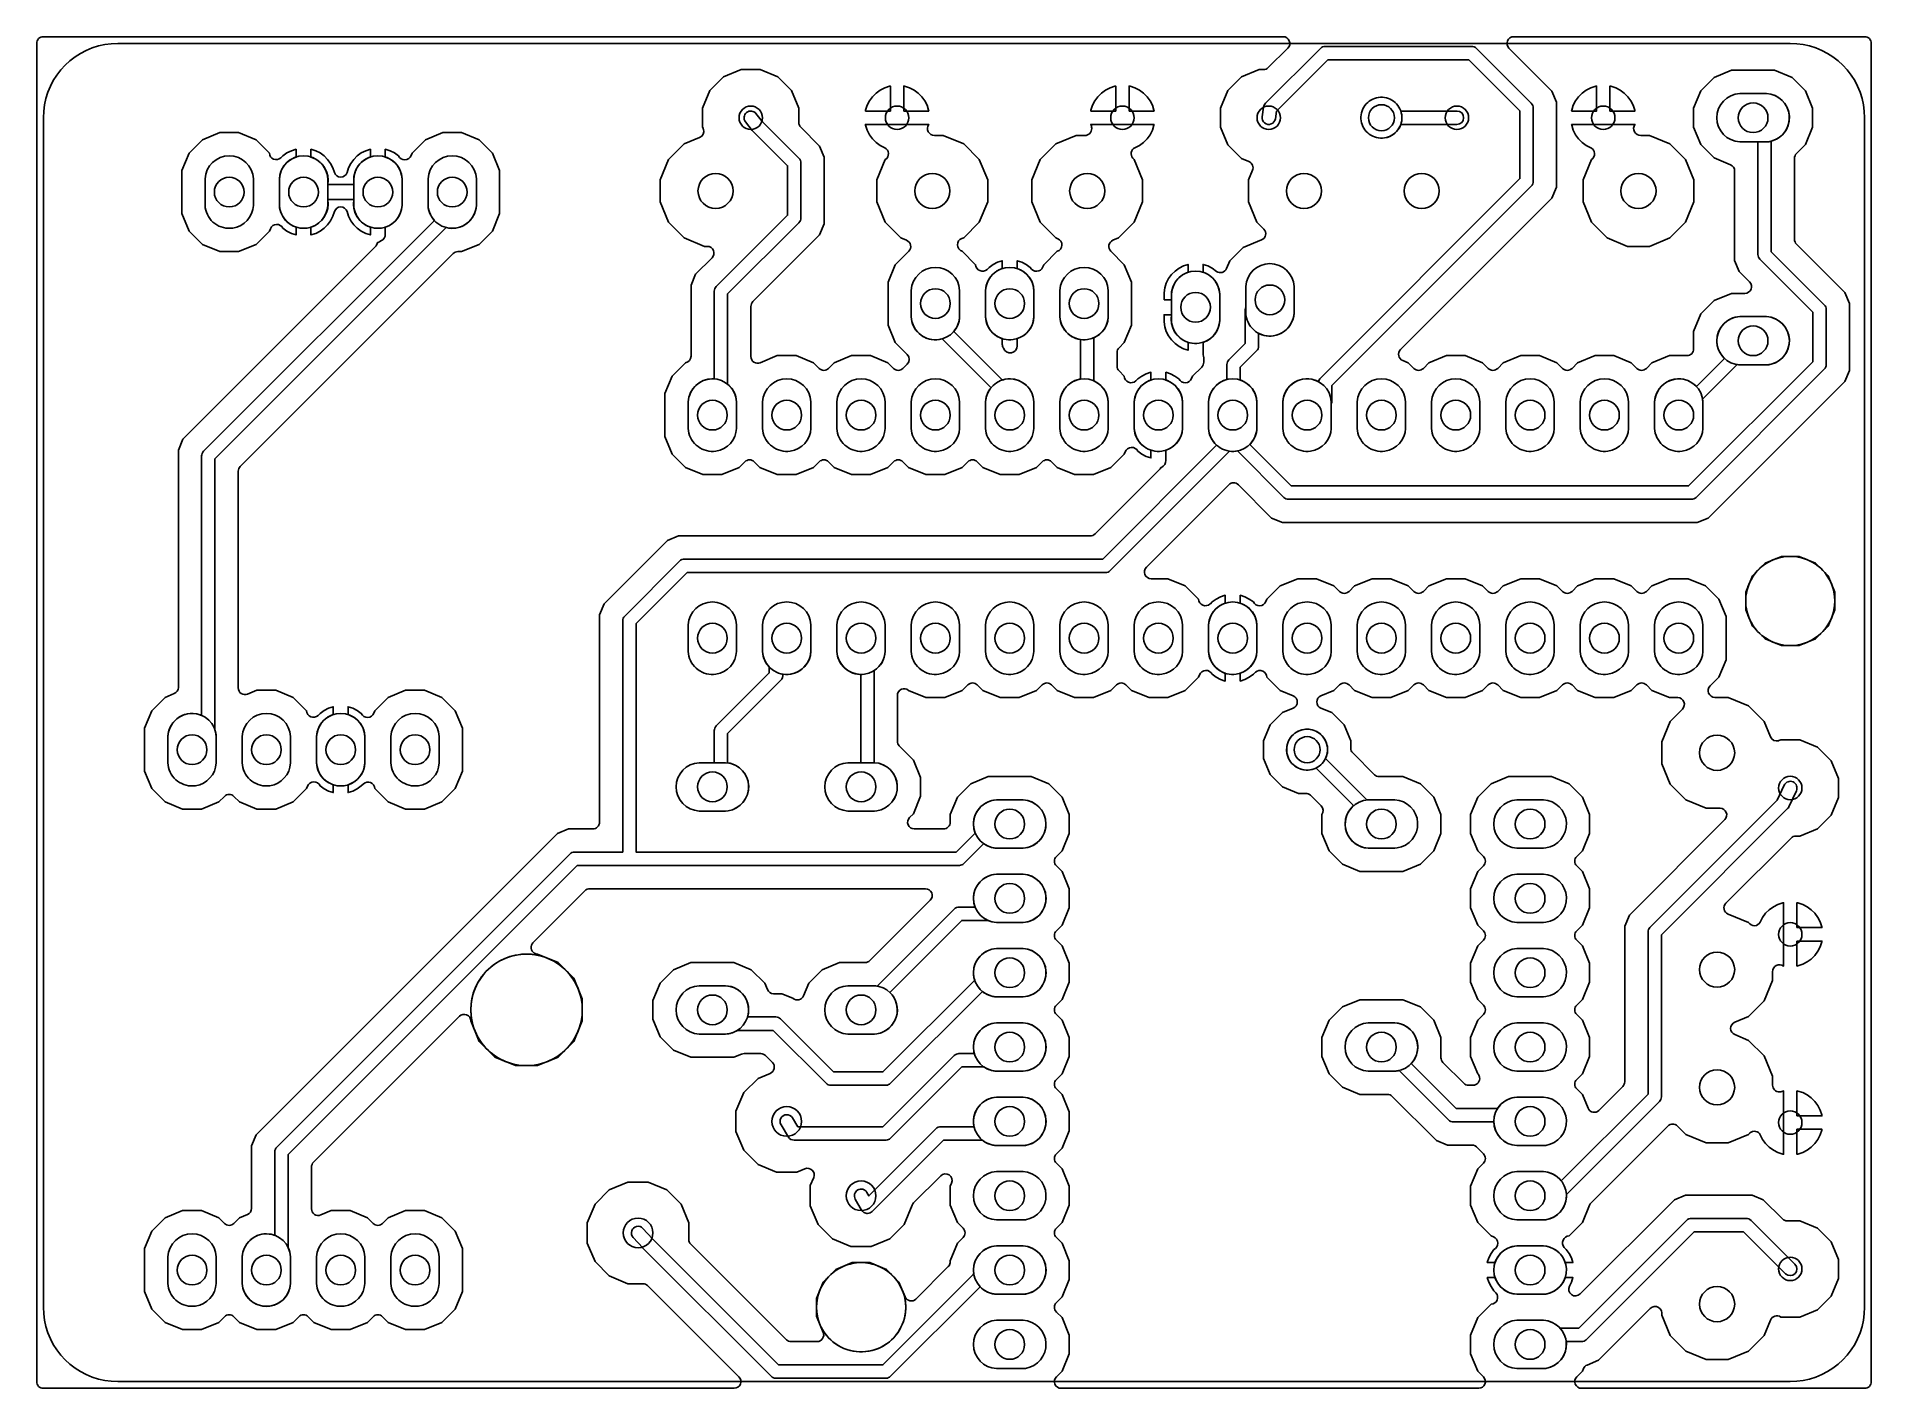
# Model space of a CAD drawing. Header units: millimetres. Extents: x 41.7 to 104.4, y 18.8 to 65.
import ezdxf

# ---------------------------------------------------------------- set-up
doc = ezdxf.new("R2010")
doc.units = ezdxf.units.MM

msp = doc.modelspace()

# ---------------------------------------------------------------- linework, layer by layer
at = {"layer": '16_copper'}
for points in [[(65.518, 18.822, 0.660694), (65.675, 19.212), (62.557, 22.329, 0.198912), (62.396, 22.396), (61.885, 22.396), (61.248, 22.66), (60.76, 23.148), (60.496, 23.785), (60.496, 24.475), (60.76, 25.112), (61.248, 25.6), (61.885, 25.864), (62.575, 25.864), (63.212, 25.6), (63.7, 25.112), (63.964, 24.475), (63.964, 23.91, 0.198912), (64.031, 23.748), (67.296, 20.483, 0.198912), (67.457, 20.416), (68.345, 20.416, 0.53451), (68.556, 20.732), (68.326, 21.287), (68.326, 21.893), (68.558, 22.453), (68.987, 22.882), (69.547, 23.114), (70.153, 23.114), (70.713, 22.882), (71.142, 22.453), (71.352, 21.946, 0.534512), (71.725, 21.872), (72.831, 22.978, 0.166921), (72.896, 23.111), (72.897, 23.125, 0.056797), (72.898, 23.182), (73.144, 23.777), (73.335, 23.968, 0.414216), (73.335, 24.292), (73.144, 24.483), (72.898, 25.078), (72.898, 25.722), (72.943, 25.832, 0.820685), (72.57, 26.081), (71.644, 25.154, 0.098492), (71.594, 25.08), (71.32, 24.418), (70.832, 23.93), (70.195, 23.666), (69.505, 23.666), (68.868, 23.93), (68.38, 24.418), (68.116, 25.055), (68.116, 25.745), (68.231, 26.023, 0.668183), (67.933, 26.321), (67.655, 26.206), (66.965, 26.206), (66.328, 26.47), (65.84, 26.958), (65.576, 27.595), (65.576, 28.285), (65.84, 28.922), (66.328, 29.41), (66.744, 29.582, 0.534515), (66.818, 29.955), (66.583, 30.19, 0.19891), (66.421, 30.257), (65.857, 30.257, 0.098491), (65.769, 30.24), (65.505, 30.13), (64.035, 30.13), (63.44, 30.377), (62.984, 30.833), (62.738, 31.428), (62.738, 32.072), (62.984, 32.667), (63.44, 33.123), (64.035, 33.37), (65.505, 33.37), (66.1, 33.123), (66.556, 32.667), (66.648, 32.444, 0.303347), (66.86, 32.303), (67.143, 32.303), (67.521, 32.146, 0.513775), (67.883, 32.229), (68.064, 32.667), (68.52, 33.123), (69.115, 33.37), (69.99, 33.37, 0.198912), (70.152, 33.436), (72.213, 35.498, 0.668179), (72.051, 35.888), (60.576, 35.888, 0.198912), (60.414, 35.821), (58.639, 34.045, 0.48904), (58.683, 33.687), (58.688, 33.685, 0.118185), (58.799, 33.655), (59.499, 33.365), (60.035, 32.829), (60.325, 32.129), (60.325, 31.371), (60.035, 30.671), (59.499, 30.135), (58.799, 29.845), (58.041, 29.845), (57.341, 30.135), (56.805, 30.671), (56.515, 31.371, 0.665545), (56.125, 31.531), (51.138, 26.544, 0.198912), (51.071, 26.383), (51.071, 24.954, 0.53451), (51.387, 24.743), (51.748, 24.892), (52.392, 24.892), (52.987, 24.646), (53.178, 24.455, 0.414216), (53.502, 24.455), (53.693, 24.646), (54.288, 24.892), (54.932, 24.892), (55.527, 24.646), (55.983, 24.19), (56.23, 23.595), (56.23, 22.125), (55.983, 21.53), (55.527, 21.074), (54.932, 20.828), (54.288, 20.828), (53.693, 21.074), (53.502, 21.265, 0.414216), (53.178, 21.265), (52.987, 21.074), (52.392, 20.828), (51.748, 20.828), (51.153, 21.074), (50.962, 21.265, 0.414216), (50.638, 21.265), (50.447, 21.074), (49.852, 20.828), (49.208, 20.828), (48.613, 21.074), (48.422, 21.265, 0.414216), (48.098, 21.265), (47.907, 21.074), (47.312, 20.828), (46.668, 20.828), (46.073, 21.074), (45.617, 21.53), (45.37, 22.125), (45.37, 23.595), (45.617, 24.19), (46.073, 24.646), (46.668, 24.892), (47.312, 24.892), (47.907, 24.646), (48.098, 24.455, 0.414216), (48.422, 24.455), (48.613, 24.646), (48.884, 24.758, 0.303347), (49.025, 24.969), (49.025, 27.104), (49.181, 27.48), (59.478, 37.777), (59.854, 37.933), (60.683, 37.933, 0.414214), (60.912, 38.162), (60.912, 45.247), (61.067, 45.622), (63.232, 47.787), (63.608, 47.943), (77.682, 47.943, 0.198912), (77.843, 48.01), (80.028, 50.194, 0.113918), (80.097, 50.276), (80.11, 50.283, 0.329404), (80.264, 50.525), (80.264, 50.872, 0.311802), (80.836, 51.617), (80.836, 52.523, 0.311802), (80.264, 53.268), (80.264, 53.535), (80.424, 53.483), (80.576, 53.406), (80.713, 53.306, 0.651898), (81.145, 53.322), (81.177, 53.4), (81.49, 53.713, 0.198912), (81.557, 53.874), (81.557, 54.032, 0.101611), (81.534, 54.13), (81.534, 54.555, 0.311802), (82.106, 55.3), (82.106, 56.206, 0.311802), (81.534, 56.951), (81.534, 57.218), (81.694, 57.166), (81.846, 57.089), (81.994, 56.981, 0.485037), (82.34, 57.079), (82.447, 57.337), (82.903, 57.793), (83.534, 58.054, 0.534515), (83.608, 58.427), (83.378, 58.657), (83.089, 59.353), (83.089, 60.107), (83.224, 60.433, 0.414219), (83.101, 60.732), (82.849, 60.836), (82.386, 61.299), (82.136, 61.903), (82.136, 62.557), (82.386, 63.161), (82.849, 63.624), (83.453, 63.874), (83.604, 63.874, 0.198912), (83.765, 63.941), (84.433, 64.608, 0.668179), (84.271, 64.999), (41.91, 64.999, 0.414214), (41.681, 64.77), (41.681, 19.05, 0.414214), (41.91, 18.821), (65.513, 18.821)], [(90.958, 18.822, 0.660697), (91.115, 19.212), (90.924, 19.403), (90.678, 19.998), (90.678, 20.642), (90.924, 21.237), (91.38, 21.693, 0.628776), (91.543, 22.085), (91.532, 22.098), (91.474, 22.157), (91.374, 22.294), (91.297, 22.446), (91.245, 22.606), (91.512, 22.606, 0.3118), (92.257, 22.035), (93.163, 22.035, 0.3118), (93.908, 22.606), (94.175, 22.606), (94.123, 22.446), (94.054, 22.31, 0.854084), (94.42, 22.045), (97.64, 25.265), (98.016, 25.421), (100.299, 25.421), (100.675, 25.265), (101.33, 24.611, 0.198912), (101.491, 24.544), (101.927, 24.544), (102.531, 24.294), (102.994, 23.831), (103.244, 23.227), (103.244, 22.573), (102.994, 21.969), (102.531, 21.506), (101.927, 21.256), (101.273, 21.256, 0.483474), (100.925, 21.153), (100.706, 20.624), (100.173, 20.091), (99.477, 19.803), (98.723, 19.803), (98.027, 20.091), (97.494, 20.624), (97.206, 21.32, 0.776746), (96.816, 21.549), (95.045, 19.778), (94.657, 19.617, 0.198917), (94.533, 19.494), (94.496, 19.403), (94.305, 19.212, 0.668182), (94.466, 18.821), (104.14, 18.821, 0.414214), (104.369, 19.05), (104.369, 64.77, 0.414214), (104.14, 64.999), (92.148, 64.999, 0.668179), (91.987, 64.608), (93.456, 63.139), (93.611, 62.763), (93.611, 59.854), (93.456, 59.478), (88.284, 54.307, 0.534516), (88.358, 53.934), (88.547, 53.856), (88.738, 53.665, 0.414216), (89.062, 53.665), (89.253, 53.856), (89.848, 54.102), (90.492, 54.102), (91.087, 53.856), (91.278, 53.665, 0.414216), (91.602, 53.665), (91.793, 53.856), (92.388, 54.102), (93.032, 54.102), (93.627, 53.856), (93.818, 53.665, 0.414216), (94.142, 53.665), (94.333, 53.856), (94.928, 54.102), (95.572, 54.102), (96.167, 53.856), (96.358, 53.665, 0.414216), (96.682, 53.665), (96.873, 53.856), (97.468, 54.102), (98.069, 54.102, 0.414214), (98.298, 54.331), (98.298, 54.932), (98.544, 55.527), (99, 55.983), (99.595, 56.23), (100.049, 56.23, 0.668179), (100.211, 56.62), (99.855, 56.976), (99.699, 57.352), (99.699, 60.415, 0.303347), (99.558, 60.626), (99, 60.857), (98.544, 61.313), (98.298, 61.908), (98.298, 62.552), (98.544, 63.147), (99, 63.603), (99.595, 63.85), (101.065, 63.85), (101.66, 63.603), (102.116, 63.147), (102.362, 62.552), (102.362, 61.908), (102.116, 61.313), (101.811, 61.008, 0.198915), (101.744, 60.846), (101.744, 58.073, 0.198912), (101.811, 57.912), (103.465, 56.258), (103.621, 55.882), (103.621, 53.598), (103.465, 53.222), (98.798, 48.555), (98.423, 48.4), (84.253, 48.4), (83.877, 48.555), (82.741, 49.691, 0.414214), (82.418, 49.691), (79.599, 46.872, 0.668179), (79.76, 46.482), (80.332, 46.482), (80.927, 46.236), (81.383, 45.78, 0.628724), (81.775, 45.617), (81.788, 45.628), (81.847, 45.686), (81.984, 45.786), (82.136, 45.863), (82.296, 45.915), (82.296, 45.648, 0.3118), (81.725, 44.903), (81.725, 43.997, 0.3118), (82.296, 43.252), (82.296, 42.985), (82.136, 43.037), (81.984, 43.114), (81.847, 43.214, 0.651883), (81.415, 43.198), (81.383, 43.12), (80.927, 42.664), (80.332, 42.418), (79.688, 42.418), (79.093, 42.664), (78.902, 42.855, 0.414216), (78.578, 42.855), (78.387, 42.664), (77.792, 42.418), (77.148, 42.418), (76.553, 42.664), (76.362, 42.855, 0.414216), (76.038, 42.855), (75.847, 42.664), (75.252, 42.418), (74.608, 42.418), (74.013, 42.664), (73.822, 42.855, 0.414216), (73.498, 42.855), (73.307, 42.664), (72.712, 42.418), (72.068, 42.418), (71.472, 42.665, 0.64996), (71.09, 42.495), (71.09, 40.928, 0.198912), (71.157, 40.766), (71.636, 40.287), (71.882, 39.692), (71.882, 39.048), (71.636, 38.453), (71.506, 38.323, 0.668182), (71.668, 37.933), (72.669, 37.933, 0.414214), (72.898, 38.162), (72.898, 38.422), (73.144, 39.017), (73.6, 39.473), (74.195, 39.72), (75.665, 39.72), (76.26, 39.473), (76.716, 39.017), (76.962, 38.422), (76.962, 37.778), (76.716, 37.183), (76.525, 36.992, 0.414216), (76.525, 36.668), (76.716, 36.477), (76.962, 35.882), (76.962, 35.238), (76.716, 34.643), (76.525, 34.452, 0.414216), (76.525, 34.128), (76.716, 33.937), (76.962, 33.342), (76.962, 32.698), (76.716, 32.103), (76.525, 31.912, 0.414216), (76.525, 31.588), (76.716, 31.397), (76.962, 30.802), (76.962, 30.158), (76.716, 29.563), (76.525, 29.372, 0.414216), (76.525, 29.048), (76.716, 28.857), (76.962, 28.262), (76.962, 27.618), (76.716, 27.023), (76.525, 26.832, 0.414216), (76.525, 26.508), (76.716, 26.317), (76.962, 25.722), (76.962, 25.078), (76.716, 24.483), (76.525, 24.292, 0.414216), (76.525, 23.968), (76.716, 23.777), (76.962, 23.182), (76.962, 22.538), (76.716, 21.943), (76.525, 21.752, 0.414216), (76.525, 21.428), (76.716, 21.237), (76.962, 20.642), (76.962, 19.998), (76.716, 19.403), (76.525, 19.212, 0.668182), (76.686, 18.821), (90.954, 18.821)], [(85.211, 50.84, 0.357806), (85.916, 51.617), (85.916, 52.457, 0.106127), (85.936, 52.55), (85.936, 53.081), (92.75, 59.896, 0.198912), (92.817, 60.058), (92.817, 62.56, 0.198912), (92.75, 62.722), (90.874, 64.598, 0.198912), (90.712, 64.665), (85.707, 64.665, 0.198912), (85.546, 64.598), (83.669, 62.722, 0.159801), (83.604, 62.595), (83.554, 62.265, 1), (84.006, 62.195), (84.045, 62.451), (85.802, 64.208), (90.617, 64.208), (92.36, 62.465), (92.36, 60.152), (85.546, 53.338, 0.160806), (85.481, 53.21), (85.443, 53.23, 0.534511), (84.264, 52.523), (84.264, 51.617), (84.272, 51.536), (84.288, 51.456), (84.312, 51.379), (84.343, 51.304), (84.381, 51.232), (84.426, 51.165), (84.478, 51.102), (84.535, 51.045), (84.598, 50.993), (84.665, 50.948), (84.737, 50.91), (84.812, 50.879), (84.889, 50.856), (84.969, 50.84), (85.049, 50.832), (85.131, 50.832)], [(64.448, 50.038), (63.853, 50.284), (63.397, 50.74), (63.15, 51.335), (63.15, 52.805), (63.397, 53.4), (63.853, 53.856, 0.362996), (64.04, 54.086), (64.04, 56.507), (64.195, 56.883), (64.758, 57.446, 0.668179), (64.596, 57.836), (64.5, 57.836), (63.804, 58.124), (63.271, 58.657), (62.983, 59.353), (62.983, 60.107), (63.271, 60.803), (63.804, 61.336), (64.333, 61.555, 0.390328), (64.463, 61.836), (64.459, 61.844, 0.062145), (64.436, 61.903), (64.436, 62.557), (64.686, 63.161), (65.149, 63.624), (65.753, 63.874), (66.407, 63.874), (67.011, 63.624), (67.474, 63.161), (67.724, 62.557), (67.724, 62.065, 0.198912), (67.791, 61.903), (68.432, 61.262), (68.587, 60.887), (68.587, 58.603), (68.432, 58.227), (66.152, 55.947, 0.198912), (66.085, 55.786), (66.085, 54.07, 0.53451), (66.401, 53.859), (66.988, 54.102), (67.632, 54.102), (68.227, 53.856), (68.418, 53.665, 0.414216), (68.742, 53.665), (68.933, 53.856), (69.528, 54.102), (70.172, 54.102), (70.767, 53.856), (70.958, 53.665, 0.414216), (71.282, 53.665), (71.43, 53.813, 0.414211), (71.43, 54.137), (71.017, 54.55), (70.77, 55.145), (70.77, 56.615), (71.017, 57.21), (71.478, 57.671, 0.534512), (71.404, 58.044), (71.21, 58.124), (70.678, 58.657), (70.389, 59.353), (70.389, 60.107), (70.678, 60.803, 0.584445), (70.658, 61.206), (70.501, 61.286), (70.361, 61.388), (70.238, 61.511), (70.136, 61.651), (70.057, 61.806), (70.003, 61.971), (69.998, 62.001), (71.08, 62.001, 0.000072), (71.08, 62.001), (72.162, 62.001, 0.619189), (72.359, 61.624), (72.66, 61.624), (73.356, 61.336), (73.889, 60.803), (74.177, 60.107), (74.177, 59.353), (73.889, 58.657), (73.356, 58.124, 0.684171), (73.236, 57.705), (73.247, 57.696, 0.068155), (73.307, 57.666), (73.763, 57.21, 0.628776), (74.155, 57.047), (74.168, 57.058), (74.227, 57.116), (74.364, 57.216), (74.516, 57.293), (74.676, 57.345), (74.676, 57.078, 0.3118), (74.105, 56.333), (74.105, 55.427, 0.3118), (74.676, 54.682), (74.676, 54.487, 0.140546), (74.711, 54.367), (74.719, 54.354, 0.84548), (75.184, 54.436), (75.184, 54.682, 0.311802), (75.755, 55.427), (75.755, 56.333, 0.311802), (75.184, 57.078), (75.184, 57.345), (75.344, 57.293), (75.496, 57.216), (75.633, 57.116, 0.651898), (76.065, 57.132), (76.097, 57.21), (76.553, 57.666, 0.701867), (76.572, 58.096), (76.504, 58.124), (75.971, 58.657), (75.683, 59.353), (75.683, 60.107), (75.971, 60.803), (76.504, 61.336), (77.2, 61.624), (77.501, 61.624, 0.424144), (77.729, 61.86), (77.729, 61.872, 0.138169), (77.698, 62.001), (78.78, 62.001, 0.000072), (78.78, 62.001), (79.862, 62.001), (79.857, 61.971), (79.803, 61.806), (79.724, 61.651), (79.622, 61.511), (79.499, 61.388), (79.359, 61.286), (79.202, 61.206, 0.48904), (79.134, 60.852), (79.14, 60.847, 0.060382), (79.182, 60.803), (79.471, 60.107), (79.471, 59.353), (79.182, 58.657), (78.65, 58.124), (78.456, 58.044, 0.534516), (78.382, 57.671), (78.843, 57.21), (79.09, 56.615), (79.09, 55.145), (78.843, 54.55), (78.664, 54.371, 0.198912), (78.597, 54.209), (78.597, 53.741, 0.198912), (78.664, 53.579), (78.843, 53.4, 0.628776), (79.235, 53.237), (79.248, 53.248), (79.307, 53.306), (79.444, 53.406), (79.596, 53.483), (79.756, 53.535), (79.756, 53.268, 0.3118), (79.184, 52.523), (79.184, 51.617, 0.3118), (79.756, 50.872), (79.756, 50.605), (79.596, 50.657), (79.444, 50.734), (79.307, 50.834, 0.651898), (78.875, 50.818), (78.843, 50.74), (78.387, 50.284), (77.792, 50.038), (77.148, 50.038), (76.553, 50.284), (76.362, 50.475, 0.414216), (76.038, 50.475), (75.847, 50.284), (75.252, 50.038), (74.608, 50.038), (74.013, 50.284), (73.822, 50.475, 0.414216), (73.498, 50.475), (73.307, 50.284), (72.712, 50.038), (72.068, 50.038), (71.473, 50.284), (71.282, 50.475, 0.414216), (70.958, 50.475), (70.767, 50.284), (70.172, 50.038), (69.528, 50.038), (68.933, 50.284), (68.742, 50.475, 0.414216), (68.418, 50.475), (68.227, 50.284), (67.632, 50.038), (66.988, 50.038), (66.393, 50.284), (66.202, 50.475, 0.414216), (65.878, 50.475), (65.687, 50.284), (65.092, 50.038)], [(73.209, 36.683, 0.18278), (73.357, 36.749), (74.036, 37.428, 0.144032), (74.477, 37.275), (75.383, 37.275, 0.95208), (75.383, 38.925), (74.477, 38.925, 0.516197), (73.752, 37.79), (73.101, 37.139), (62.163, 37.139), (62.163, 44.949), (63.906, 46.691), (78.2, 46.691, 0.198912), (78.362, 46.758), (82.442, 50.838, 0.081223), (82.708, 50.847), (84.294, 49.261, 0.198912), (84.456, 49.194), (98.219, 49.194, 0.198912), (98.381, 49.261), (102.76, 53.64, 0.198912), (102.827, 53.802), (102.827, 55.678, 0.198912), (102.76, 55.84), (100.95, 57.65), (100.95, 61.43, 0.858962), (100.783, 63.056), (99.877, 63.056, 0.95208), (99.877, 61.405), (100.493, 61.405), (100.493, 57.555, 0.198912), (100.56, 57.394), (102.37, 55.584), (102.37, 53.896), (98.125, 49.651), (84.551, 49.651), (83.131, 51.071, 0.187418), (83.376, 51.617), (83.376, 52.523, 0.310484), (82.808, 53.267), (82.808, 53.707), (83.366, 54.266, 0.198912), (83.433, 54.427), (83.433, 54.865, 0.549259), (84.645, 55.554), (84.645, 56.46, 0.95208), (82.995, 56.46), (82.995, 55.767, 0.100222), (82.976, 55.678), (82.976, 54.522), (82.418, 53.963, 0.198912), (82.351, 53.802), (82.351, 53.285, 0.330842), (81.725, 52.523), (81.725, 51.617, 0.200389), (81.999, 51.042), (78.105, 47.149), (63.811, 47.149, 0.198912), (63.65, 47.082), (61.773, 45.205, 0.198912), (61.706, 45.043), (61.706, 37.139), (60.058, 37.139, 0.198912), (59.896, 37.072), (49.886, 27.062, 0.198912), (49.819, 26.901), (49.819, 24.046, 0.507862), (48.705, 23.313), (48.705, 22.407, 0.95208), (50.355, 22.407), (50.355, 23.313, 0.098844), (50.277, 23.627), (50.277, 26.806), (60.152, 36.682), (73.195, 36.682)], [(87.733, 61.538, 0.279553), (88.291, 62.001), (90.21, 62.001, 1), (90.21, 62.459), (88.291, 62.459), (88.288, 62.466), (88.262, 62.529), (88.23, 62.59), (88.192, 62.647), (88.148, 62.7), (88.1, 62.748), (88.047, 62.792), (87.99, 62.83), (87.929, 62.862), (87.866, 62.888), (87.8, 62.908), (87.733, 62.922), (87.664, 62.928), (87.596, 62.928), (87.527, 62.922), (87.46, 62.908), (87.394, 62.888), (87.331, 62.862), (87.27, 62.83), (87.213, 62.792), (87.16, 62.748), (87.112, 62.7), (87.068, 62.647), (87.03, 62.59), (86.998, 62.529), (86.972, 62.466), (86.952, 62.4), (86.938, 62.333), (86.931, 62.264), (86.931, 62.196), (86.938, 62.127), (86.952, 62.06), (86.972, 61.994), (86.998, 61.931), (87.03, 61.87), (87.068, 61.813), (87.112, 61.76), (87.16, 61.712), (87.213, 61.668), (87.27, 61.63), (87.331, 61.598), (87.394, 61.572), (87.46, 61.552), (87.527, 61.538), (87.596, 61.532), (87.664, 61.532)], [(64.891, 50.84, 0.357806), (65.596, 51.617), (65.596, 52.523, 0.212804), (65.291, 53.123), (65.291, 56.209), (67.726, 58.645, 0.198912), (67.793, 58.806), (67.793, 60.683, 0.198912), (67.726, 60.845), (66.485, 62.087), (66.259, 62.372, 1), (65.901, 62.088), (66.134, 61.793, 0.029165), (66.152, 61.773), (67.336, 60.589), (67.336, 58.901), (64.901, 56.466, 0.198912), (64.834, 56.304), (64.834, 53.306, 0.422515), (63.945, 52.523), (63.945, 51.617), (63.952, 51.536), (63.968, 51.456), (63.992, 51.379), (64.023, 51.304), (64.061, 51.232), (64.106, 51.165), (64.158, 51.102), (64.215, 51.045), (64.278, 50.993), (64.345, 50.948), (64.417, 50.91), (64.492, 50.879), (64.569, 50.856), (64.649, 50.84), (64.729, 50.832), (64.811, 50.832)], [(46.668, 38.608), (46.073, 38.854), (45.617, 39.31), (45.37, 39.905), (45.37, 41.375), (45.617, 41.97), (46.073, 42.426), (46.382, 42.554, 0.303347), (46.523, 42.765), (46.523, 50.877), (46.679, 51.253), (53.256, 57.83, 0.152091), (53.318, 57.951), (53.321, 57.964, 0.12338), (53.427, 58.014), (53.44, 58.021, 0.329403), (53.594, 58.263), (53.594, 58.492, 0.311802), (54.166, 59.237), (54.166, 60.143, 0.311802), (53.594, 60.888), (53.594, 61.155), (53.754, 61.103), (53.906, 61.026), (54.043, 60.926, 0.651883), (54.475, 60.942), (54.507, 61.02), (54.963, 61.476), (55.558, 61.722), (56.202, 61.722), (56.797, 61.476), (57.253, 61.02), (57.5, 60.425), (57.5, 58.955), (57.253, 58.36), (56.797, 57.904), (56.202, 57.658), (56.071, 57.658, 0.198912), (55.909, 57.591), (48.635, 50.317, 0.198912), (48.568, 50.155), (48.568, 42.749, 0.53451), (48.884, 42.538), (49.208, 42.672), (49.852, 42.672), (50.447, 42.426), (50.903, 41.97, 0.628776), (51.295, 41.807), (51.308, 41.818), (51.367, 41.876), (51.504, 41.976), (51.656, 42.053), (51.816, 42.105), (51.816, 41.838, 0.3118), (51.245, 41.093), (51.245, 40.187, 0.3118), (51.816, 39.442), (51.816, 39.175), (51.656, 39.227), (51.504, 39.304), (51.367, 39.404, 0.651898), (50.935, 39.388), (50.903, 39.31), (50.447, 38.854), (49.852, 38.608), (49.208, 38.608), (48.613, 38.854), (48.422, 39.045, 0.414216), (48.098, 39.045), (47.907, 38.854), (47.312, 38.608)], [(47.938, 57.658), (47.343, 57.904), (46.887, 58.36), (46.64, 58.955), (46.64, 60.425), (46.887, 61.02), (47.343, 61.476), (47.938, 61.722), (48.582, 61.722), (49.177, 61.476), (49.633, 61.02, 0.628776), (50.025, 60.857), (50.038, 60.868), (50.097, 60.926), (50.234, 61.026), (50.386, 61.103), (50.546, 61.155), (50.546, 60.888, 0.3118), (49.974, 60.143), (49.974, 59.237, 0.3118), (50.546, 58.492), (50.546, 58.225), (50.386, 58.277), (50.234, 58.354), (50.097, 58.454, 0.651898), (49.665, 58.438), (49.633, 58.36), (49.177, 57.904), (48.582, 57.658)], [(96.036, 57.836), (95.34, 58.124), (94.808, 58.657), (94.519, 59.353), (94.519, 60.107), (94.808, 60.803, 0.584441), (94.788, 61.206), (94.631, 61.286), (94.491, 61.388), (94.368, 61.511), (94.266, 61.651), (94.187, 61.806), (94.133, 61.971), (94.128, 62.001), (95.21, 62.001, 0.000072), (95.21, 62.001), (96.292, 62.001, 0.619189), (96.489, 61.624), (96.79, 61.624), (97.486, 61.336), (98.019, 60.803), (98.307, 60.107), (98.307, 59.353), (98.019, 58.657), (97.486, 58.124), (96.79, 57.836)], [(47.111, 39.41, 0.357806), (47.816, 40.187), (47.816, 41.093, 0.067463), (47.774, 41.311), (47.774, 50.579), (55.673, 58.477, 0.475448), (56.706, 59.237), (56.706, 60.143, 0.95208), (55.055, 60.143), (55.055, 59.237, 0.174246), (55.269, 58.721), (47.384, 50.835, 0.198912), (47.317, 50.674), (47.317, 41.811, 0.52346), (46.165, 41.093), (46.165, 40.187), (46.172, 40.106), (46.188, 40.026), (46.212, 39.949), (46.243, 39.874), (46.281, 39.802), (46.326, 39.735), (46.378, 39.672), (46.435, 39.615), (46.498, 39.563), (46.565, 39.518), (46.637, 39.48), (46.712, 39.449), (46.789, 39.426), (46.869, 39.41), (46.949, 39.402), (47.031, 39.402)], [(48.381, 58.46, 0.357806), (49.086, 59.237), (49.086, 60.143, 0.95208), (47.434, 60.143), (47.434, 59.237), (47.442, 59.156), (47.458, 59.076), (47.482, 58.999), (47.513, 58.924), (47.551, 58.852), (47.596, 58.785), (47.648, 58.722), (47.705, 58.665), (47.768, 58.613), (47.835, 58.568), (47.907, 58.53), (47.982, 58.499), (48.059, 58.476), (48.139, 58.46), (48.219, 58.452), (48.301, 58.452)], [(51.626, 59.944, 0.378708), (51.054, 60.888), (51.054, 61.155), (51.214, 61.103), (51.366, 61.026), (51.503, 60.926), (51.623, 60.806), (51.723, 60.669), (51.8, 60.517), (51.853, 60.357, 0.726539), (52.287, 60.357), (52.34, 60.517), (52.417, 60.669), (52.517, 60.806), (52.637, 60.926), (52.774, 61.026), (52.926, 61.103), (53.086, 61.155), (53.086, 60.888), (53.062, 60.881), (52.987, 60.85), (52.915, 60.812), (52.848, 60.767), (52.785, 60.715), (52.728, 60.658), (52.676, 60.595), (52.631, 60.528), (52.593, 60.456), (52.562, 60.381), (52.538, 60.304), (52.522, 60.224), (52.515, 60.143), (52.515, 59.944)], [(52.926, 58.277), (52.774, 58.354), (52.637, 58.454), (52.517, 58.574), (52.417, 58.711), (52.34, 58.863), (52.287, 59.023, 0.726539), (51.853, 59.023), (51.8, 58.863), (51.723, 58.711), (51.623, 58.574), (51.503, 58.454), (51.366, 58.354), (51.214, 58.277), (51.054, 58.225), (51.054, 58.492, 0.378706), (51.626, 59.436), (52.515, 59.436, 0.378704), (53.086, 58.492), (53.086, 58.225)], [(75.051, 50.84, 0.357806), (75.755, 51.617), (75.755, 52.523, 0.493308), (74.677, 53.269), (73.016, 54.929, 0.166644), (73.216, 55.427), (73.216, 56.333, 0.95208), (71.565, 56.333), (71.565, 55.427, 0.485723), (72.624, 54.675), (74.292, 53.007, 0.161076), (74.105, 52.523), (74.105, 51.617), (74.112, 51.536), (74.128, 51.456), (74.152, 51.379), (74.183, 51.304), (74.221, 51.232), (74.266, 51.165), (74.318, 51.102), (74.375, 51.045), (74.438, 50.993), (74.505, 50.948), (74.577, 50.91), (74.652, 50.879), (74.729, 50.856), (74.809, 50.84), (74.889, 50.832), (74.971, 50.832)], [(77.591, 50.84, 0.357806), (78.296, 51.617), (78.296, 52.523, 0.283931), (77.803, 53.238), (77.803, 54.712, 0.283931), (78.296, 55.427), (78.296, 56.333, 0.95208), (76.645, 56.333), (76.645, 55.427, 0.356789), (77.346, 54.65), (77.346, 53.3, 0.356789), (76.645, 52.523), (76.645, 51.617), (76.652, 51.536), (76.668, 51.456), (76.692, 51.379), (76.723, 51.304), (76.761, 51.232), (76.806, 51.165), (76.858, 51.102), (76.915, 51.045), (76.978, 50.993), (77.045, 50.948), (77.117, 50.91), (77.192, 50.879), (77.269, 50.856), (77.349, 50.84), (77.429, 50.832), (77.511, 50.832)], [(80.866, 54.34), (80.714, 54.417), (80.577, 54.517), (80.457, 54.637), (80.357, 54.774), (80.28, 54.926), (80.227, 55.087), (80.201, 55.255), (80.201, 55.499), (80.455, 55.499, 0.378704), (81.026, 54.555), (81.026, 54.288)], [(97.911, 50.84, 0.357806), (98.616, 51.617), (98.616, 52.523, 0.027492), (98.606, 52.614), (99.786, 53.794, 0.027492), (99.877, 53.785), (100.783, 53.785, 0.95208), (100.783, 55.436), (99.877, 55.436, 0.662292), (99.353, 54.007), (98.393, 53.047, 0.662292), (96.965, 52.523), (96.965, 51.617), (96.972, 51.536), (96.988, 51.456), (97.012, 51.379), (97.043, 51.304), (97.081, 51.232), (97.126, 51.165), (97.178, 51.102), (97.235, 51.045), (97.298, 50.993), (97.365, 50.948), (97.437, 50.91), (97.512, 50.879), (97.589, 50.856), (97.669, 50.84), (97.749, 50.832), (97.831, 50.832)], [(67.431, 50.84, 0.357806), (68.136, 51.617), (68.136, 52.523, 0.95208), (66.484, 52.523), (66.484, 51.617), (66.492, 51.536), (66.508, 51.456), (66.532, 51.379), (66.563, 51.304), (66.601, 51.232), (66.646, 51.165), (66.698, 51.102), (66.755, 51.045), (66.818, 50.993), (66.885, 50.948), (66.957, 50.91), (67.032, 50.879), (67.109, 50.856), (67.189, 50.84), (67.269, 50.832), (67.351, 50.832)], [(69.971, 50.84, 0.357806), (70.675, 51.617), (70.675, 52.523, 0.95208), (69.025, 52.523), (69.025, 51.617), (69.032, 51.536), (69.048, 51.456), (69.072, 51.379), (69.103, 51.304), (69.141, 51.232), (69.186, 51.165), (69.238, 51.102), (69.295, 51.045), (69.358, 50.993), (69.425, 50.948), (69.497, 50.91), (69.572, 50.879), (69.649, 50.856), (69.729, 50.84), (69.809, 50.832), (69.891, 50.832)], [(72.511, 50.84, 0.357806), (73.216, 51.617), (73.216, 52.523, 0.95208), (71.565, 52.523), (71.565, 51.617), (71.572, 51.536), (71.588, 51.456), (71.612, 51.379), (71.643, 51.304), (71.681, 51.232), (71.726, 51.165), (71.778, 51.102), (71.835, 51.045), (71.898, 50.993), (71.965, 50.948), (72.037, 50.91), (72.112, 50.879), (72.189, 50.856), (72.269, 50.84), (72.349, 50.832), (72.431, 50.832)], [(87.751, 50.84, 0.357806), (88.456, 51.617), (88.456, 52.523, 0.95208), (86.805, 52.523), (86.805, 51.617), (86.812, 51.536), (86.828, 51.456), (86.852, 51.379), (86.883, 51.304), (86.921, 51.232), (86.966, 51.165), (87.018, 51.102), (87.075, 51.045), (87.138, 50.993), (87.205, 50.948), (87.277, 50.91), (87.352, 50.879), (87.429, 50.856), (87.509, 50.84), (87.589, 50.832), (87.671, 50.832)], [(90.291, 50.84, 0.357806), (90.996, 51.617), (90.996, 52.523, 0.95208), (89.345, 52.523), (89.345, 51.617), (89.352, 51.536), (89.368, 51.456), (89.392, 51.379), (89.423, 51.304), (89.461, 51.232), (89.506, 51.165), (89.558, 51.102), (89.615, 51.045), (89.678, 50.993), (89.745, 50.948), (89.817, 50.91), (89.892, 50.879), (89.969, 50.856), (90.049, 50.84), (90.129, 50.832), (90.211, 50.832)], [(92.831, 50.84, 0.357806), (93.535, 51.617), (93.535, 52.523, 0.95208), (91.885, 52.523), (91.885, 51.617), (91.892, 51.536), (91.908, 51.456), (91.932, 51.379), (91.963, 51.304), (92.001, 51.232), (92.046, 51.165), (92.098, 51.102), (92.155, 51.045), (92.218, 50.993), (92.285, 50.948), (92.357, 50.91), (92.432, 50.879), (92.509, 50.856), (92.589, 50.84), (92.669, 50.832), (92.751, 50.832)], [(95.371, 50.84, 0.357806), (96.076, 51.617), (96.076, 52.523, 0.95208), (94.425, 52.523), (94.425, 51.617), (94.432, 51.536), (94.448, 51.456), (94.472, 51.379), (94.503, 51.304), (94.541, 51.232), (94.586, 51.165), (94.638, 51.102), (94.695, 51.045), (94.758, 50.993), (94.825, 50.948), (94.897, 50.91), (94.972, 50.879), (95.049, 50.856), (95.129, 50.84), (95.209, 50.832), (95.291, 50.832)], [(93.87, 23.213, 0.276738), (93.163, 23.686), (92.257, 23.686, 0.311802), (91.512, 23.114), (91.245, 23.114), (91.297, 23.274), (91.374, 23.426), (91.474, 23.563, 0.651898), (91.458, 23.995), (91.38, 24.027), (90.924, 24.483), (90.678, 25.078), (90.678, 25.722), (90.924, 26.317), (91.115, 26.508, 0.414216), (91.115, 26.832), (90.91, 27.037, 0.237412), (90.727, 27.129), (89.883, 27.129), (89.507, 27.285), (87.999, 28.794, 0.198912), (87.837, 28.86), (86.895, 28.86), (86.3, 29.107), (85.844, 29.563), (85.598, 30.158), (85.598, 30.802), (85.844, 31.397), (86.3, 31.853), (86.895, 32.099), (88.365, 32.099), (88.96, 31.853), (89.416, 31.397), (89.662, 30.802), (89.662, 30.117, 0.198912), (89.729, 29.955), (90.443, 29.242, 0.198912), (90.605, 29.175), (90.76, 29.175, 0.469995), (90.984, 29.445), (90.982, 29.459, 0.120909), (90.925, 29.562), (90.678, 30.158), (90.678, 30.802), (90.924, 31.397), (91.115, 31.588, 0.414216), (91.115, 31.912), (90.924, 32.103), (90.678, 32.698), (90.678, 33.342), (90.924, 33.937), (91.115, 34.128, 0.414216), (91.115, 34.452), (90.924, 34.643), (90.678, 35.238), (90.678, 35.882), (90.924, 36.477), (91.115, 36.668, 0.414216), (91.115, 36.992), (90.924, 37.183), (90.678, 37.778), (90.678, 38.422), (90.924, 39.017), (91.38, 39.473), (91.975, 39.72), (93.445, 39.72), (94.04, 39.473), (94.496, 39.017), (94.742, 38.422), (94.742, 37.778), (94.496, 37.183), (94.305, 36.992, 0.414216), (94.305, 36.668), (94.496, 36.477), (94.742, 35.882), (94.742, 35.238), (94.496, 34.643), (94.305, 34.452, 0.414216), (94.305, 34.128), (94.496, 33.937), (94.742, 33.342), (94.742, 32.698), (94.496, 32.103), (94.305, 31.912, 0.414216), (94.305, 31.588), (94.496, 31.397), (94.742, 30.802), (94.742, 30.158), (94.496, 29.563), (94.305, 29.372, 0.414216), (94.305, 29.048), (94.496, 28.857), (94.689, 28.391, 0.534512), (95.062, 28.317), (95.878, 29.134, 0.198912), (95.945, 29.296), (95.945, 34.611), (96.101, 34.987), (99.363, 38.249, 0.668179), (99.201, 38.639), (98.723, 38.639), (98.027, 38.928), (97.494, 39.46), (97.206, 40.156), (97.206, 40.91), (97.494, 41.606), (97.916, 42.028, 0.668179), (97.754, 42.418), (97.468, 42.418), (96.873, 42.664), (96.682, 42.855, 0.414216), (96.358, 42.855), (96.167, 42.664), (95.572, 42.418), (94.928, 42.418), (94.333, 42.664), (94.142, 42.855, 0.414216), (93.818, 42.855), (93.627, 42.664), (93.032, 42.418), (92.388, 42.418), (91.793, 42.664), (91.602, 42.855, 0.414216), (91.278, 42.855), (91.087, 42.664), (90.492, 42.418), (89.848, 42.418), (89.253, 42.664), (89.062, 42.855, 0.414216), (88.738, 42.855), (88.547, 42.664), (87.952, 42.418), (87.308, 42.418), (86.713, 42.664), (86.522, 42.855, 0.414216), (86.198, 42.855), (86.007, 42.664), (85.565, 42.481, 0.668181), (85.565, 42.059), (85.935, 41.905), (86.355, 41.485), (86.583, 40.937), (86.583, 40.688, 0.198912), (86.649, 40.527), (87.39, 39.786, 0.198912), (87.551, 39.72), (88.365, 39.72), (88.96, 39.473), (89.416, 39.017), (89.662, 38.422), (89.662, 37.778), (89.416, 37.183), (88.96, 36.727), (88.365, 36.48), (86.895, 36.48), (86.3, 36.727), (85.844, 37.183), (85.598, 37.778), (85.598, 38.422, 0.362304), (85.567, 38.717), (85.203, 39.081, 0.198912), (85.042, 39.147), (84.793, 39.147), (84.245, 39.375), (83.825, 39.795), (83.597, 40.343), (83.597, 40.937), (83.825, 41.485), (84.245, 41.905), (84.615, 42.059, 0.668181), (84.615, 42.481), (84.173, 42.664), (83.717, 43.12, 0.628724), (83.325, 43.283), (83.312, 43.272), (83.253, 43.214), (83.116, 43.114), (82.964, 43.037), (82.804, 42.985), (82.804, 43.252, 0.311802), (83.376, 43.997), (83.376, 44.903, 0.311802), (82.804, 45.648), (82.804, 45.915), (82.964, 45.863), (83.116, 45.786), (83.253, 45.686, 0.651883), (83.685, 45.702), (83.717, 45.78), (84.173, 46.236), (84.768, 46.482), (85.412, 46.482), (86.007, 46.236), (86.198, 46.045, 0.414216), (86.522, 46.045), (86.713, 46.236), (87.308, 46.482), (87.952, 46.482), (88.547, 46.236), (88.738, 46.045, 0.414216), (89.062, 46.045), (89.253, 46.236), (89.848, 46.482), (90.492, 46.482), (91.087, 46.236), (91.278, 46.045, 0.414216), (91.602, 46.045), (91.793, 46.236), (92.388, 46.482), (93.032, 46.482), (93.627, 46.236), (93.818, 46.045, 0.414216), (94.142, 46.045), (94.333, 46.236), (94.928, 46.482), (95.572, 46.482), (96.167, 46.236), (96.358, 46.045, 0.414216), (96.682, 46.045), (96.873, 46.236), (97.468, 46.482), (98.112, 46.482), (98.707, 46.236), (99.163, 45.78), (99.41, 45.185), (99.41, 43.715), (99.163, 43.12), (98.861, 42.817, 0.668182), (99.022, 42.427), (99.477, 42.427), (100.173, 42.139), (100.706, 41.606), (100.925, 41.077, 0.390328), (101.206, 40.947), (101.214, 40.951, 0.062145), (101.273, 40.974), (101.927, 40.974), (102.531, 40.724), (102.994, 40.261), (103.244, 39.657), (103.244, 39.003), (102.994, 38.399), (102.531, 37.936), (101.927, 37.686), (101.787, 37.686, 0.198912), (101.625, 37.619), (99.401, 35.394, 0.534512), (99.475, 35.022), (100.173, 34.732, 0.584441), (100.576, 34.752), (100.656, 34.909), (100.758, 35.049), (100.881, 35.172), (101.021, 35.274), (101.176, 35.353), (101.341, 35.407), (101.371, 35.412), (101.371, 34.33, 0.000072), (101.371, 34.33), (101.371, 33.248, 0.619189), (100.994, 33.051), (100.994, 32.75), (100.706, 32.054), (100.173, 31.521), (99.702, 31.326, 0.668181), (99.702, 30.904), (100.173, 30.709), (100.706, 30.176), (100.994, 29.48), (100.994, 29.179, 0.424144), (101.23, 28.951), (101.242, 28.951, 0.138169), (101.371, 28.982), (101.371, 27.9, 0.000072), (101.371, 27.9), (101.371, 26.818), (101.341, 26.823), (101.176, 26.877), (101.021, 26.956), (100.881, 27.058), (100.758, 27.181), (100.656, 27.321), (100.576, 27.478, 0.48904), (100.222, 27.546), (100.217, 27.54, 0.060382), (100.173, 27.498), (99.477, 27.209), (98.723, 27.209), (98.027, 27.498), (97.742, 27.782, 0.414216), (97.419, 27.782), (94.794, 25.157, 0.098492), (94.745, 25.083), (94.496, 24.483), (94.04, 24.027, 0.628776), (93.877, 23.635), (93.888, 23.622), (93.946, 23.563), (94.046, 23.426), (94.123, 23.274), (94.175, 23.114), (93.908, 23.114), (93.901, 23.138)], [(65.304, 38.552, 0.869529), (65.291, 40.189), (65.291, 41.195), (67.101, 43.005, 0.263791), (67.168, 43.224), (67.189, 43.22, 0.44327), (68.136, 43.997), (68.136, 44.903, 0.95208), (66.484, 44.903), (66.484, 43.997, 0.179246), (66.711, 43.469), (66.711, 43.261), (64.901, 41.451, 0.198912), (64.834, 41.29), (64.834, 40.196), (64.317, 40.196, 0.95208), (64.317, 38.544), (65.223, 38.544)], [(64.891, 43.22, 0.357806), (65.596, 43.997), (65.596, 44.903, 0.95208), (63.945, 44.903), (63.945, 43.997), (63.952, 43.916), (63.968, 43.836), (63.992, 43.759), (64.023, 43.684), (64.061, 43.612), (64.106, 43.545), (64.158, 43.482), (64.215, 43.425), (64.278, 43.373), (64.345, 43.328), (64.417, 43.29), (64.492, 43.259), (64.569, 43.236), (64.649, 43.22), (64.729, 43.212), (64.811, 43.212)], [(70.384, 38.552, 0.910487), (70.296, 40.196), (70.296, 43.342, 0.242424), (70.675, 43.997), (70.675, 44.903, 0.95208), (69.025, 44.903), (69.025, 43.997, 0.39591), (69.839, 43.212), (69.839, 40.196), (69.397, 40.196, 0.95208), (69.397, 38.544), (70.303, 38.544)], [(72.511, 43.22, 0.357806), (73.216, 43.997), (73.216, 44.903, 0.95208), (71.565, 44.903), (71.565, 43.997), (71.572, 43.916), (71.588, 43.836), (71.612, 43.759), (71.643, 43.684), (71.681, 43.612), (71.726, 43.545), (71.778, 43.482), (71.835, 43.425), (71.898, 43.373), (71.965, 43.328), (72.037, 43.29), (72.112, 43.259), (72.189, 43.236), (72.269, 43.22), (72.349, 43.212), (72.431, 43.212)], [(75.051, 43.22, 0.357806), (75.755, 43.997), (75.755, 44.903, 0.95208), (74.105, 44.903), (74.105, 43.997), (74.112, 43.916), (74.128, 43.836), (74.152, 43.759), (74.183, 43.684), (74.221, 43.612), (74.266, 43.545), (74.318, 43.482), (74.375, 43.425), (74.438, 43.373), (74.505, 43.328), (74.577, 43.29), (74.652, 43.259), (74.729, 43.236), (74.809, 43.22), (74.889, 43.212), (74.971, 43.212)], [(77.591, 43.22, 0.357806), (78.296, 43.997), (78.296, 44.903, 0.95208), (76.645, 44.903), (76.645, 43.997), (76.652, 43.916), (76.668, 43.836), (76.692, 43.759), (76.723, 43.684), (76.761, 43.612), (76.806, 43.545), (76.858, 43.482), (76.915, 43.425), (76.978, 43.373), (77.045, 43.328), (77.117, 43.29), (77.192, 43.259), (77.269, 43.236), (77.349, 43.22), (77.429, 43.212), (77.511, 43.212)], [(80.131, 43.22, 0.357806), (80.836, 43.997), (80.836, 44.903, 0.95208), (79.184, 44.903), (79.184, 43.997), (79.192, 43.916), (79.208, 43.836), (79.232, 43.759), (79.263, 43.684), (79.301, 43.612), (79.346, 43.545), (79.398, 43.482), (79.455, 43.425), (79.518, 43.373), (79.585, 43.328), (79.657, 43.29), (79.732, 43.259), (79.809, 43.236), (79.889, 43.22), (79.969, 43.212), (80.051, 43.212)], [(85.211, 43.22, 0.357806), (85.916, 43.997), (85.916, 44.903, 0.95208), (84.264, 44.903), (84.264, 43.997), (84.272, 43.916), (84.288, 43.836), (84.312, 43.759), (84.343, 43.684), (84.381, 43.612), (84.426, 43.545), (84.478, 43.482), (84.535, 43.425), (84.598, 43.373), (84.665, 43.328), (84.737, 43.29), (84.812, 43.259), (84.889, 43.236), (84.969, 43.22), (85.049, 43.212), (85.131, 43.212)], [(87.751, 43.22, 0.357806), (88.456, 43.997), (88.456, 44.903, 0.95208), (86.805, 44.903), (86.805, 43.997), (86.812, 43.916), (86.828, 43.836), (86.852, 43.759), (86.883, 43.684), (86.921, 43.612), (86.966, 43.545), (87.018, 43.482), (87.075, 43.425), (87.138, 43.373), (87.205, 43.328), (87.277, 43.29), (87.352, 43.259), (87.429, 43.236), (87.509, 43.22), (87.589, 43.212), (87.671, 43.212)], [(90.291, 43.22, 0.357806), (90.996, 43.997), (90.996, 44.903, 0.95208), (89.345, 44.903), (89.345, 43.997), (89.352, 43.916), (89.368, 43.836), (89.392, 43.759), (89.423, 43.684), (89.461, 43.612), (89.506, 43.545), (89.558, 43.482), (89.615, 43.425), (89.678, 43.373), (89.745, 43.328), (89.817, 43.29), (89.892, 43.259), (89.969, 43.236), (90.049, 43.22), (90.129, 43.212), (90.211, 43.212)], [(92.831, 43.22, 0.357806), (93.535, 43.997), (93.535, 44.903, 0.95208), (91.885, 44.903), (91.885, 43.997), (91.892, 43.916), (91.908, 43.836), (91.932, 43.759), (91.963, 43.684), (92.001, 43.612), (92.046, 43.545), (92.098, 43.482), (92.155, 43.425), (92.218, 43.373), (92.285, 43.328), (92.357, 43.29), (92.432, 43.259), (92.509, 43.236), (92.589, 43.22), (92.669, 43.212), (92.751, 43.212)], [(95.371, 43.22, 0.357806), (96.076, 43.997), (96.076, 44.903, 0.95208), (94.425, 44.903), (94.425, 43.997), (94.432, 43.916), (94.448, 43.836), (94.472, 43.759), (94.503, 43.684), (94.541, 43.612), (94.586, 43.545), (94.638, 43.482), (94.695, 43.425), (94.758, 43.373), (94.825, 43.328), (94.897, 43.29), (94.972, 43.259), (95.049, 43.236), (95.129, 43.22), (95.209, 43.212), (95.291, 43.212)], [(97.911, 43.22, 0.357806), (98.616, 43.997), (98.616, 44.903, 0.95208), (96.965, 44.903), (96.965, 43.997), (96.972, 43.916), (96.988, 43.836), (97.012, 43.759), (97.043, 43.684), (97.081, 43.612), (97.126, 43.545), (97.178, 43.482), (97.235, 43.425), (97.298, 43.373), (97.365, 43.328), (97.437, 43.29), (97.512, 43.259), (97.589, 43.236), (97.669, 43.22), (97.749, 43.212), (97.831, 43.212)], [(54.288, 38.608), (53.693, 38.854), (53.237, 39.31, 0.628776), (52.845, 39.473), (52.832, 39.462), (52.773, 39.404), (52.636, 39.304), (52.484, 39.227), (52.324, 39.175), (52.324, 39.442, 0.311802), (52.896, 40.187), (52.896, 41.093, 0.311802), (52.324, 41.838), (52.324, 42.105), (52.484, 42.053), (52.636, 41.976), (52.773, 41.876, 0.651898), (53.205, 41.892), (53.237, 41.97), (53.693, 42.426), (54.288, 42.672), (54.932, 42.672), (55.527, 42.426), (55.983, 41.97), (56.23, 41.375), (56.23, 39.905), (55.983, 39.31), (55.527, 38.854), (54.932, 38.608)], [(49.651, 39.41, 0.357806), (50.355, 40.187), (50.355, 41.093, 0.95208), (48.705, 41.093), (48.705, 40.187), (48.712, 40.106), (48.728, 40.026), (48.752, 39.949), (48.783, 39.874), (48.821, 39.802), (48.866, 39.735), (48.918, 39.672), (48.975, 39.615), (49.038, 39.563), (49.105, 39.518), (49.177, 39.48), (49.252, 39.449), (49.329, 39.426), (49.409, 39.41), (49.489, 39.402), (49.571, 39.402)], [(54.731, 39.41, 0.357806), (55.436, 40.187), (55.436, 41.093, 0.95208), (53.785, 41.093), (53.785, 40.187), (53.792, 40.106), (53.808, 40.026), (53.832, 39.949), (53.863, 39.874), (53.901, 39.802), (53.946, 39.735), (53.998, 39.672), (54.055, 39.615), (54.118, 39.563), (54.185, 39.518), (54.257, 39.48), (54.332, 39.449), (54.409, 39.426), (54.489, 39.41), (54.569, 39.402), (54.651, 39.402)], [(88.164, 37.282, 0.906348), (88.083, 38.925), (87.177, 38.925), (87.132, 38.921), (85.719, 40.335, 0.957075), (84.49, 41), (84.458, 40.939, 0.708197), (85.395, 40.011), (86.68, 38.727, 0.678207), (87.177, 37.275), (88.083, 37.275)], [(93.244, 24.582, 0.357806), (93.948, 25.359), (93.948, 25.441, 0.07705), (94.002, 25.488), (97.13, 28.616, 0.198912), (97.197, 28.778), (97.197, 34.313), (101.509, 38.626, 0.087608), (101.554, 38.691), (101.807, 39.233, 1), (101.393, 39.427), (101.157, 38.92), (96.806, 34.57, 0.198912), (96.739, 34.408), (96.739, 28.872), (93.774, 25.907, 0.21844), (93.163, 26.226), (92.257, 26.226, 0.95208), (92.257, 24.575), (93.163, 24.575)], [(93.244, 37.282, 0.906348), (93.163, 38.925), (92.257, 38.925, 0.95208), (92.257, 37.275), (93.163, 37.275)], [(70.384, 30.932, 0.624443), (70.833, 32.348), (73.29, 34.805), (74.183, 34.805, 0.092226), (74.477, 34.735), (75.383, 34.735, 0.95208), (75.383, 36.386), (74.477, 36.386, 0.511328), (73.747, 35.262), (73.195, 35.262, 0.198912), (73.034, 35.195), (70.402, 32.564, 0.03017), (70.303, 32.575), (69.397, 32.575, 0.95208), (69.397, 30.925), (70.303, 30.925)], [(93.244, 34.742, 0.906348), (93.163, 36.386), (92.257, 36.386, 0.95208), (92.257, 34.735), (93.163, 34.735)], [(70.707, 29.176, 0.18278), (70.854, 29.242), (73.994, 32.381, 0.160635), (74.477, 32.195), (75.383, 32.195, 0.95208), (75.383, 33.846), (74.477, 33.846, 0.493912), (73.732, 32.765), (70.598, 29.632), (68.911, 29.632), (67.101, 31.442, 0.198912), (66.939, 31.509), (65.972, 31.509, 0.488765), (65.223, 32.575), (64.317, 32.575, 0.95208), (64.317, 30.925), (65.223, 30.925, 0.129039), (65.623, 31.051), (66.845, 31.051), (68.654, 29.242, 0.198912), (68.816, 29.175), (70.693, 29.175)], [(93.244, 32.202, 0.906348), (93.163, 33.846), (92.257, 33.846, 0.95208), (92.257, 32.195), (93.163, 32.195)], [(70.707, 27.299, 0.18278), (70.854, 27.365), (73.29, 29.8), (74.049, 29.8, 0.13947), (74.477, 29.655), (75.383, 29.655, 0.95208), (75.383, 31.306), (74.477, 31.306, 0.481416), (73.722, 30.257), (73.195, 30.257, 0.198912), (73.034, 30.19), (70.598, 27.755), (67.692, 27.755), (67.505, 28.06, 1), (67.115, 27.82), (67.37, 27.406, 0.260316), (67.565, 27.298), (70.693, 27.298)], [(93.244, 27.122, 0.906348), (93.163, 28.766), (92.257, 28.766, 0.244429), (91.599, 28.381), (90.181, 28.381), (88.646, 29.916, 0.638772), (88.083, 31.306), (87.177, 31.306, 0.95208), (87.177, 29.655), (88.083, 29.655, 0.047393), (88.238, 29.677), (89.925, 27.99, 0.198912), (90.086, 27.923), (91.472, 27.923, 0.39409), (92.257, 27.114), (93.163, 27.114)], [(93.244, 29.662, 0.906348), (93.163, 31.306), (92.257, 31.306, 0.95208), (92.257, 29.655), (93.163, 29.655)], [(70.075, 24.796, 0.189644), (70.229, 24.862), (72.664, 27.298), (73.999, 27.298, 0.158905), (74.477, 27.114), (75.383, 27.114, 0.95208), (75.383, 28.766), (74.477, 28.766, 0.46701), (73.712, 27.755), (72.57, 27.755, 0.198912), (72.408, 27.688), (70.116, 25.396), (70.048, 25.514, 1), (69.652, 25.286), (69.869, 24.91), (69.87, 24.908), (69.871, 24.907), (69.881, 24.893), (69.891, 24.879), (69.892, 24.877), (69.893, 24.876), (69.905, 24.864), (69.917, 24.852), (69.918, 24.851), (69.92, 24.849), (69.934, 24.839), (69.948, 24.829), (69.949, 24.828), (69.95, 24.828), (69.966, 24.82), (69.981, 24.812), (69.983, 24.812), (69.984, 24.811), (70.001, 24.806), (70.017, 24.801), (70.019, 24.801), (70.02, 24.8), (70.038, 24.798), (70.055, 24.796), (70.056, 24.796), (70.058, 24.796)], [(75.464, 24.582, 0.906348), (75.383, 26.226), (74.477, 26.226, 0.95208), (74.477, 24.575), (75.383, 24.575)], [(93.244, 19.502, 0.405314), (93.943, 20.416), (94.466, 20.416, 0.198912), (94.627, 20.483), (98.314, 24.17), (100.001, 24.17), (101.186, 22.986, 0.002798), (101.187, 22.984), (101.44, 22.737, 1), (101.76, 23.063), (101.508, 23.31), (100.258, 24.56, 0.198912), (100.096, 24.627), (98.219, 24.627, 0.198912), (98.058, 24.56), (94.371, 20.873), (93.736, 20.873, 0.19958), (93.163, 21.146), (92.257, 21.146, 0.95208), (92.257, 19.495), (93.163, 19.495)], [(47.111, 21.63, 0.357806), (47.816, 22.407), (47.816, 23.313, 0.95208), (46.165, 23.313), (46.165, 22.407), (46.172, 22.326), (46.188, 22.246), (46.212, 22.169), (46.243, 22.094), (46.281, 22.022), (46.326, 21.955), (46.378, 21.892), (46.435, 21.835), (46.498, 21.783), (46.565, 21.738), (46.637, 21.7), (46.712, 21.669), (46.789, 21.646), (46.869, 21.63), (46.949, 21.622), (47.031, 21.622)], [(52.191, 21.63, 0.357806), (52.896, 22.407), (52.896, 23.313, 0.95208), (51.245, 23.313), (51.245, 22.407), (51.252, 22.326), (51.268, 22.246), (51.292, 22.169), (51.323, 22.094), (51.361, 22.022), (51.406, 21.955), (51.458, 21.892), (51.515, 21.835), (51.578, 21.783), (51.645, 21.738), (51.717, 21.7), (51.792, 21.669), (51.869, 21.646), (51.949, 21.63), (52.029, 21.622), (52.111, 21.622)], [(54.731, 21.63, 0.357806), (55.436, 22.407), (55.436, 23.313, 0.95208), (53.785, 23.313), (53.785, 22.407), (53.792, 22.326), (53.808, 22.246), (53.832, 22.169), (53.863, 22.094), (53.901, 22.022), (53.946, 21.955), (53.998, 21.892), (54.055, 21.835), (54.118, 21.783), (54.185, 21.738), (54.257, 21.7), (54.332, 21.669), (54.409, 21.646), (54.489, 21.63), (54.569, 21.622), (54.651, 21.622)], [(70.707, 19.166, 0.18278), (70.854, 19.232), (73.915, 22.293), (73.917, 22.293), (73.962, 22.248, 0.173517), (74.477, 22.035), (75.383, 22.035, 0.95208), (75.383, 23.686), (74.477, 23.686, 0.414214), (73.692, 22.819), (73.7, 22.739, 0.069269), (73.659, 22.683), (70.598, 19.622), (67.034, 19.622), (62.725, 23.931), (62.398, 24.285, 1), (62.062, 23.975), (62.392, 23.618, 0.009891), (62.398, 23.611), (66.778, 19.232, 0.198912), (66.939, 19.165), (70.693, 19.165)], [(75.464, 19.502, 0.906348), (75.383, 21.146), (74.477, 21.146, 0.95208), (74.477, 19.495), (75.383, 19.495)]]:
    msp.add_lwpolyline(points, format="xyb", close=True, dxfattribs=at)
for points in [[(69.998, 62.459), (70.003, 62.489), (70.057, 62.654), (70.136, 62.809), (70.238, 62.949), (70.361, 63.072), (70.501, 63.174), (70.656, 63.253), (70.821, 63.307), (70.851, 63.312), (70.851, 62.459)], [(71.309, 62.459), (71.309, 63.312), (71.339, 63.307), (71.504, 63.253), (71.659, 63.174), (71.799, 63.072), (71.922, 62.949), (72.024, 62.809), (72.103, 62.654), (72.157, 62.489), (72.162, 62.459)], [(77.698, 62.459), (77.703, 62.489), (77.757, 62.654), (77.836, 62.809), (77.938, 62.949), (78.061, 63.072), (78.201, 63.174), (78.356, 63.253), (78.521, 63.307), (78.551, 63.312), (78.551, 62.459)], [(79.009, 62.459), (79.009, 63.312), (79.039, 63.307), (79.204, 63.253), (79.359, 63.174), (79.499, 63.072), (79.622, 62.949), (79.724, 62.809), (79.803, 62.654), (79.857, 62.489), (79.862, 62.459)], [(94.128, 62.459), (94.133, 62.489), (94.187, 62.654), (94.266, 62.809), (94.368, 62.949), (94.491, 63.072), (94.631, 63.174), (94.786, 63.253), (94.951, 63.307), (94.981, 63.312), (94.981, 62.459)], [(95.439, 62.459), (95.439, 63.312), (95.469, 63.307), (95.634, 63.253), (95.789, 63.174), (95.929, 63.072), (96.052, 62.949), (96.154, 62.809), (96.233, 62.654), (96.287, 62.489), (96.292, 62.459)], [(80.201, 56.007), (80.201, 56.251), (80.227, 56.419), (80.28, 56.58), (80.357, 56.732), (80.457, 56.869), (80.577, 56.989), (80.714, 57.089), (80.866, 57.166), (81.026, 57.218), (81.026, 56.951), (81.002, 56.944), (80.927, 56.913), (80.855, 56.875), (80.788, 56.83), (80.725, 56.778), (80.668, 56.721), (80.616, 56.658), (80.571, 56.591), (80.533, 56.519), (80.502, 56.444), (80.478, 56.367), (80.462, 56.287), (80.455, 56.206), (80.455, 56.007)], [(101.297, 44.196), (100.737, 44.428), (100.308, 44.857), (100.076, 45.417), (100.076, 46.023), (100.308, 46.583), (100.737, 47.012), (101.297, 47.244), (101.903, 47.244), (102.463, 47.012), (102.892, 46.583), (103.124, 46.023), (103.124, 45.417), (102.892, 44.857), (102.463, 44.428), (101.903, 44.196)], [(101.829, 34.559), (101.829, 35.412), (101.859, 35.407), (102.024, 35.353), (102.179, 35.274), (102.319, 35.172), (102.442, 35.049), (102.544, 34.909), (102.623, 34.754), (102.677, 34.589), (102.682, 34.559)], [(101.829, 34.101), (102.682, 34.101), (102.677, 34.071), (102.623, 33.906), (102.544, 33.751), (102.442, 33.611), (102.319, 33.488), (102.179, 33.386), (102.024, 33.307), (101.859, 33.253), (101.829, 33.248)], [(101.829, 28.129), (101.829, 28.982), (101.859, 28.977), (102.024, 28.923), (102.179, 28.844), (102.319, 28.742), (102.442, 28.619), (102.544, 28.479), (102.623, 28.324), (102.677, 28.159), (102.682, 28.129)], [(101.829, 27.671), (102.682, 27.671), (102.677, 27.641), (102.623, 27.476), (102.544, 27.321), (102.442, 27.181), (102.319, 27.058), (102.179, 26.956), (102.024, 26.877), (101.859, 26.823), (101.829, 26.818)]]:
    msp.add_lwpolyline(points, close=True, dxfattribs=at)
at = {"layer": '1_copper'}
for points in [[(87.733, 61.538), (87.8, 61.552), (87.866, 61.572), (87.929, 61.598), (87.99, 61.63), (88.047, 61.668), (88.1, 61.712), (88.148, 61.76), (88.192, 61.813), (88.23, 61.87), (88.262, 61.931), (88.288, 61.994), (88.308, 62.06), (88.322, 62.127), (88.329, 62.196), (88.329, 62.264), (88.322, 62.333), (88.308, 62.4), (88.288, 62.466), (88.262, 62.529), (88.23, 62.59), (88.192, 62.647), (88.148, 62.7), (88.1, 62.748), (88.047, 62.792), (87.99, 62.83), (87.929, 62.862), (87.866, 62.888), (87.8, 62.908), (87.733, 62.922), (87.664, 62.928), (87.596, 62.928), (87.527, 62.922), (87.46, 62.908), (87.394, 62.888), (87.331, 62.862), (87.27, 62.83), (87.213, 62.792), (87.16, 62.748), (87.112, 62.7), (87.068, 62.647), (87.03, 62.59), (86.998, 62.529), (86.972, 62.466), (86.952, 62.4), (86.938, 62.333), (86.931, 62.264), (86.931, 62.196), (86.938, 62.127), (86.952, 62.06), (86.972, 61.994), (86.998, 61.931), (87.03, 61.87), (87.068, 61.813), (87.112, 61.76), (87.16, 61.712), (87.213, 61.668), (87.27, 61.63), (87.331, 61.598), (87.394, 61.572), (87.46, 61.552), (87.527, 61.538), (87.596, 61.532), (87.664, 61.532)], [(85.193, 39.948), (85.26, 39.962), (85.326, 39.982), (85.389, 40.008), (85.45, 40.04), (85.507, 40.078), (85.56, 40.122), (85.608, 40.17), (85.652, 40.223), (85.69, 40.28), (85.722, 40.341), (85.748, 40.404), (85.768, 40.47), (85.782, 40.537), (85.788, 40.606), (85.788, 40.674), (85.782, 40.743), (85.768, 40.81), (85.748, 40.876), (85.722, 40.939), (85.69, 41), (85.652, 41.057), (85.608, 41.11), (85.56, 41.158), (85.507, 41.202), (85.45, 41.24), (85.389, 41.272), (85.326, 41.298), (85.26, 41.318), (85.193, 41.332), (85.124, 41.339), (85.056, 41.339), (84.987, 41.332), (84.92, 41.318), (84.854, 41.298), (84.791, 41.272), (84.73, 41.24), (84.673, 41.202), (84.62, 41.158), (84.572, 41.11), (84.528, 41.057), (84.49, 41), (84.458, 40.939), (84.432, 40.876), (84.412, 40.81), (84.398, 40.743), (84.392, 40.674), (84.392, 40.606), (84.398, 40.537), (84.412, 40.47), (84.432, 40.404), (84.458, 40.341), (84.49, 40.28), (84.528, 40.223), (84.572, 40.17), (84.62, 40.122), (84.673, 40.078), (84.73, 40.04), (84.791, 40.008), (84.854, 39.982), (84.92, 39.962), (84.987, 39.948), (85.056, 39.942), (85.124, 39.942)]]:
    msp.add_lwpolyline(points, close=True, dxfattribs=at)
for points in [[(100.864, 61.412, 0.906348), (100.783, 63.056), (99.877, 63.056, 0.95208), (99.877, 61.405), (100.783, 61.405)], [(48.381, 58.46, 0.357806), (49.086, 59.237), (49.086, 60.143, 0.95208), (47.434, 60.143), (47.434, 59.237), (47.442, 59.156), (47.458, 59.076), (47.482, 58.999), (47.513, 58.924), (47.551, 58.852), (47.596, 58.785), (47.648, 58.722), (47.705, 58.665), (47.768, 58.613), (47.835, 58.568), (47.907, 58.53), (47.982, 58.499), (48.059, 58.476), (48.139, 58.46), (48.219, 58.452), (48.301, 58.452)], [(50.921, 58.46, 0.357806), (51.626, 59.237), (51.626, 60.143, 0.95208), (49.974, 60.143), (49.974, 59.237), (49.982, 59.156), (49.998, 59.076), (50.022, 58.999), (50.053, 58.924), (50.091, 58.852), (50.136, 58.785), (50.188, 58.722), (50.245, 58.665), (50.308, 58.613), (50.375, 58.568), (50.447, 58.53), (50.522, 58.499), (50.599, 58.476), (50.679, 58.46), (50.759, 58.452), (50.841, 58.452)], [(53.461, 58.46, 0.357806), (54.166, 59.237), (54.166, 60.143, 0.95208), (52.515, 60.143), (52.515, 59.237), (52.522, 59.156), (52.538, 59.076), (52.562, 58.999), (52.593, 58.924), (52.631, 58.852), (52.676, 58.785), (52.728, 58.722), (52.785, 58.665), (52.848, 58.613), (52.915, 58.568), (52.987, 58.53), (53.062, 58.499), (53.139, 58.476), (53.219, 58.46), (53.299, 58.452), (53.381, 58.452)], [(56.001, 58.46, 0.357806), (56.706, 59.237), (56.706, 60.143, 0.95208), (55.055, 60.143), (55.055, 59.237), (55.062, 59.156), (55.078, 59.076), (55.102, 58.999), (55.133, 58.924), (55.171, 58.852), (55.216, 58.785), (55.268, 58.722), (55.325, 58.665), (55.388, 58.613), (55.455, 58.568), (55.527, 58.53), (55.602, 58.499), (55.679, 58.476), (55.759, 58.46), (55.839, 58.452), (55.921, 58.452)], [(72.511, 54.65, 0.357806), (73.216, 55.427), (73.216, 56.333, 0.95208), (71.565, 56.333), (71.565, 55.427), (71.572, 55.346), (71.588, 55.266), (71.612, 55.189), (71.643, 55.114), (71.681, 55.042), (71.726, 54.975), (71.778, 54.912), (71.835, 54.855), (71.898, 54.803), (71.965, 54.758), (72.037, 54.72), (72.112, 54.689), (72.189, 54.666), (72.269, 54.65), (72.349, 54.642), (72.431, 54.642)], [(75.051, 54.65, 0.357806), (75.755, 55.427), (75.755, 56.333, 0.95208), (74.105, 56.333), (74.105, 55.427), (74.112, 55.346), (74.128, 55.266), (74.152, 55.189), (74.183, 55.114), (74.221, 55.042), (74.266, 54.975), (74.318, 54.912), (74.375, 54.855), (74.438, 54.803), (74.505, 54.758), (74.577, 54.72), (74.652, 54.689), (74.729, 54.666), (74.809, 54.65), (74.889, 54.642), (74.971, 54.642)], [(77.591, 54.65, 0.357806), (78.296, 55.427), (78.296, 56.333, 0.95208), (76.645, 56.333), (76.645, 55.427), (76.652, 55.346), (76.668, 55.266), (76.692, 55.189), (76.723, 55.114), (76.761, 55.042), (76.806, 54.975), (76.858, 54.912), (76.915, 54.855), (76.978, 54.803), (77.045, 54.758), (77.117, 54.72), (77.192, 54.689), (77.269, 54.666), (77.349, 54.65), (77.429, 54.642), (77.511, 54.642)], [(83.941, 54.777, 0.357806), (84.645, 55.554), (84.645, 56.46, 0.95208), (82.995, 56.46), (82.995, 55.554), (83.002, 55.473), (83.018, 55.393), (83.042, 55.316), (83.073, 55.241), (83.111, 55.169), (83.156, 55.102), (83.208, 55.039), (83.265, 54.982), (83.328, 54.93), (83.395, 54.885), (83.467, 54.847), (83.542, 54.816), (83.619, 54.793), (83.699, 54.777), (83.779, 54.769), (83.861, 54.769)], [(81.401, 54.523, 0.357806), (82.106, 55.3), (82.106, 56.206, 0.95208), (80.455, 56.206), (80.455, 55.3), (80.462, 55.219), (80.478, 55.139), (80.502, 55.062), (80.533, 54.987), (80.571, 54.915), (80.616, 54.848), (80.668, 54.785), (80.725, 54.728), (80.788, 54.676), (80.855, 54.631), (80.927, 54.593), (81.002, 54.562), (81.079, 54.539), (81.159, 54.523), (81.239, 54.515), (81.321, 54.515)], [(100.864, 53.792, 0.906348), (100.783, 55.436), (99.877, 55.436, 0.95208), (99.877, 53.785), (100.783, 53.785)], [(64.891, 50.84, 0.357806), (65.596, 51.617), (65.596, 52.523, 0.95208), (63.945, 52.523), (63.945, 51.617), (63.952, 51.536), (63.968, 51.456), (63.992, 51.379), (64.023, 51.304), (64.061, 51.232), (64.106, 51.165), (64.158, 51.102), (64.215, 51.045), (64.278, 50.993), (64.345, 50.948), (64.417, 50.91), (64.492, 50.879), (64.569, 50.856), (64.649, 50.84), (64.729, 50.832), (64.811, 50.832)], [(67.431, 50.84, 0.357806), (68.136, 51.617), (68.136, 52.523, 0.95208), (66.484, 52.523), (66.484, 51.617), (66.492, 51.536), (66.508, 51.456), (66.532, 51.379), (66.563, 51.304), (66.601, 51.232), (66.646, 51.165), (66.698, 51.102), (66.755, 51.045), (66.818, 50.993), (66.885, 50.948), (66.957, 50.91), (67.032, 50.879), (67.109, 50.856), (67.189, 50.84), (67.269, 50.832), (67.351, 50.832)], [(69.971, 50.84, 0.357806), (70.675, 51.617), (70.675, 52.523, 0.95208), (69.025, 52.523), (69.025, 51.617), (69.032, 51.536), (69.048, 51.456), (69.072, 51.379), (69.103, 51.304), (69.141, 51.232), (69.186, 51.165), (69.238, 51.102), (69.295, 51.045), (69.358, 50.993), (69.425, 50.948), (69.497, 50.91), (69.572, 50.879), (69.649, 50.856), (69.729, 50.84), (69.809, 50.832), (69.891, 50.832)], [(72.511, 50.84, 0.357806), (73.216, 51.617), (73.216, 52.523, 0.95208), (71.565, 52.523), (71.565, 51.617), (71.572, 51.536), (71.588, 51.456), (71.612, 51.379), (71.643, 51.304), (71.681, 51.232), (71.726, 51.165), (71.778, 51.102), (71.835, 51.045), (71.898, 50.993), (71.965, 50.948), (72.037, 50.91), (72.112, 50.879), (72.189, 50.856), (72.269, 50.84), (72.349, 50.832), (72.431, 50.832)], [(75.051, 50.84, 0.357806), (75.755, 51.617), (75.755, 52.523, 0.95208), (74.105, 52.523), (74.105, 51.617), (74.112, 51.536), (74.128, 51.456), (74.152, 51.379), (74.183, 51.304), (74.221, 51.232), (74.266, 51.165), (74.318, 51.102), (74.375, 51.045), (74.438, 50.993), (74.505, 50.948), (74.577, 50.91), (74.652, 50.879), (74.729, 50.856), (74.809, 50.84), (74.889, 50.832), (74.971, 50.832)], [(77.591, 50.84, 0.357806), (78.296, 51.617), (78.296, 52.523, 0.95208), (76.645, 52.523), (76.645, 51.617), (76.652, 51.536), (76.668, 51.456), (76.692, 51.379), (76.723, 51.304), (76.761, 51.232), (76.806, 51.165), (76.858, 51.102), (76.915, 51.045), (76.978, 50.993), (77.045, 50.948), (77.117, 50.91), (77.192, 50.879), (77.269, 50.856), (77.349, 50.84), (77.429, 50.832), (77.511, 50.832)], [(80.131, 50.84, 0.357806), (80.836, 51.617), (80.836, 52.523, 0.95208), (79.184, 52.523), (79.184, 51.617), (79.192, 51.536), (79.208, 51.456), (79.232, 51.379), (79.263, 51.304), (79.301, 51.232), (79.346, 51.165), (79.398, 51.102), (79.455, 51.045), (79.518, 50.993), (79.585, 50.948), (79.657, 50.91), (79.732, 50.879), (79.809, 50.856), (79.889, 50.84), (79.969, 50.832), (80.051, 50.832)], [(82.671, 50.84, 0.357806), (83.376, 51.617), (83.376, 52.523, 0.95208), (81.725, 52.523), (81.725, 51.617), (81.732, 51.536), (81.748, 51.456), (81.772, 51.379), (81.803, 51.304), (81.841, 51.232), (81.886, 51.165), (81.938, 51.102), (81.995, 51.045), (82.058, 50.993), (82.125, 50.948), (82.197, 50.91), (82.272, 50.879), (82.349, 50.856), (82.429, 50.84), (82.509, 50.832), (82.591, 50.832)], [(85.211, 50.84, 0.357806), (85.916, 51.617), (85.916, 52.523, 0.95208), (84.264, 52.523), (84.264, 51.617), (84.272, 51.536), (84.288, 51.456), (84.312, 51.379), (84.343, 51.304), (84.381, 51.232), (84.426, 51.165), (84.478, 51.102), (84.535, 51.045), (84.598, 50.993), (84.665, 50.948), (84.737, 50.91), (84.812, 50.879), (84.889, 50.856), (84.969, 50.84), (85.049, 50.832), (85.131, 50.832)], [(87.751, 50.84, 0.357806), (88.456, 51.617), (88.456, 52.523, 0.95208), (86.805, 52.523), (86.805, 51.617), (86.812, 51.536), (86.828, 51.456), (86.852, 51.379), (86.883, 51.304), (86.921, 51.232), (86.966, 51.165), (87.018, 51.102), (87.075, 51.045), (87.138, 50.993), (87.205, 50.948), (87.277, 50.91), (87.352, 50.879), (87.429, 50.856), (87.509, 50.84), (87.589, 50.832), (87.671, 50.832)], [(90.291, 50.84, 0.357806), (90.996, 51.617), (90.996, 52.523, 0.95208), (89.345, 52.523), (89.345, 51.617), (89.352, 51.536), (89.368, 51.456), (89.392, 51.379), (89.423, 51.304), (89.461, 51.232), (89.506, 51.165), (89.558, 51.102), (89.615, 51.045), (89.678, 50.993), (89.745, 50.948), (89.817, 50.91), (89.892, 50.879), (89.969, 50.856), (90.049, 50.84), (90.129, 50.832), (90.211, 50.832)], [(92.831, 50.84, 0.357806), (93.535, 51.617), (93.535, 52.523, 0.95208), (91.885, 52.523), (91.885, 51.617), (91.892, 51.536), (91.908, 51.456), (91.932, 51.379), (91.963, 51.304), (92.001, 51.232), (92.046, 51.165), (92.098, 51.102), (92.155, 51.045), (92.218, 50.993), (92.285, 50.948), (92.357, 50.91), (92.432, 50.879), (92.509, 50.856), (92.589, 50.84), (92.669, 50.832), (92.751, 50.832)], [(95.371, 50.84, 0.357806), (96.076, 51.617), (96.076, 52.523, 0.95208), (94.425, 52.523), (94.425, 51.617), (94.432, 51.536), (94.448, 51.456), (94.472, 51.379), (94.503, 51.304), (94.541, 51.232), (94.586, 51.165), (94.638, 51.102), (94.695, 51.045), (94.758, 50.993), (94.825, 50.948), (94.897, 50.91), (94.972, 50.879), (95.049, 50.856), (95.129, 50.84), (95.209, 50.832), (95.291, 50.832)], [(97.911, 50.84, 0.357806), (98.616, 51.617), (98.616, 52.523, 0.95208), (96.965, 52.523), (96.965, 51.617), (96.972, 51.536), (96.988, 51.456), (97.012, 51.379), (97.043, 51.304), (97.081, 51.232), (97.126, 51.165), (97.178, 51.102), (97.235, 51.045), (97.298, 50.993), (97.365, 50.948), (97.437, 50.91), (97.512, 50.879), (97.589, 50.856), (97.669, 50.84), (97.749, 50.832), (97.831, 50.832)], [(64.891, 43.22, 0.357806), (65.596, 43.997), (65.596, 44.903, 0.95208), (63.945, 44.903), (63.945, 43.997), (63.952, 43.916), (63.968, 43.836), (63.992, 43.759), (64.023, 43.684), (64.061, 43.612), (64.106, 43.545), (64.158, 43.482), (64.215, 43.425), (64.278, 43.373), (64.345, 43.328), (64.417, 43.29), (64.492, 43.259), (64.569, 43.236), (64.649, 43.22), (64.729, 43.212), (64.811, 43.212)], [(67.431, 43.22, 0.357806), (68.136, 43.997), (68.136, 44.903, 0.95208), (66.484, 44.903), (66.484, 43.997), (66.492, 43.916), (66.508, 43.836), (66.532, 43.759), (66.563, 43.684), (66.601, 43.612), (66.646, 43.545), (66.698, 43.482), (66.755, 43.425), (66.818, 43.373), (66.885, 43.328), (66.957, 43.29), (67.032, 43.259), (67.109, 43.236), (67.189, 43.22), (67.269, 43.212), (67.351, 43.212)], [(69.971, 43.22, 0.357806), (70.675, 43.997), (70.675, 44.903, 0.95208), (69.025, 44.903), (69.025, 43.997), (69.032, 43.916), (69.048, 43.836), (69.072, 43.759), (69.103, 43.684), (69.141, 43.612), (69.186, 43.545), (69.238, 43.482), (69.295, 43.425), (69.358, 43.373), (69.425, 43.328), (69.497, 43.29), (69.572, 43.259), (69.649, 43.236), (69.729, 43.22), (69.809, 43.212), (69.891, 43.212)], [(72.511, 43.22, 0.357806), (73.216, 43.997), (73.216, 44.903, 0.95208), (71.565, 44.903), (71.565, 43.997), (71.572, 43.916), (71.588, 43.836), (71.612, 43.759), (71.643, 43.684), (71.681, 43.612), (71.726, 43.545), (71.778, 43.482), (71.835, 43.425), (71.898, 43.373), (71.965, 43.328), (72.037, 43.29), (72.112, 43.259), (72.189, 43.236), (72.269, 43.22), (72.349, 43.212), (72.431, 43.212)], [(75.051, 43.22, 0.357806), (75.755, 43.997), (75.755, 44.903, 0.95208), (74.105, 44.903), (74.105, 43.997), (74.112, 43.916), (74.128, 43.836), (74.152, 43.759), (74.183, 43.684), (74.221, 43.612), (74.266, 43.545), (74.318, 43.482), (74.375, 43.425), (74.438, 43.373), (74.505, 43.328), (74.577, 43.29), (74.652, 43.259), (74.729, 43.236), (74.809, 43.22), (74.889, 43.212), (74.971, 43.212)], [(77.591, 43.22, 0.357806), (78.296, 43.997), (78.296, 44.903, 0.95208), (76.645, 44.903), (76.645, 43.997), (76.652, 43.916), (76.668, 43.836), (76.692, 43.759), (76.723, 43.684), (76.761, 43.612), (76.806, 43.545), (76.858, 43.482), (76.915, 43.425), (76.978, 43.373), (77.045, 43.328), (77.117, 43.29), (77.192, 43.259), (77.269, 43.236), (77.349, 43.22), (77.429, 43.212), (77.511, 43.212)], [(80.131, 43.22, 0.357806), (80.836, 43.997), (80.836, 44.903, 0.95208), (79.184, 44.903), (79.184, 43.997), (79.192, 43.916), (79.208, 43.836), (79.232, 43.759), (79.263, 43.684), (79.301, 43.612), (79.346, 43.545), (79.398, 43.482), (79.455, 43.425), (79.518, 43.373), (79.585, 43.328), (79.657, 43.29), (79.732, 43.259), (79.809, 43.236), (79.889, 43.22), (79.969, 43.212), (80.051, 43.212)], [(82.671, 43.22, 0.357806), (83.376, 43.997), (83.376, 44.903, 0.95208), (81.725, 44.903), (81.725, 43.997), (81.732, 43.916), (81.748, 43.836), (81.772, 43.759), (81.803, 43.684), (81.841, 43.612), (81.886, 43.545), (81.938, 43.482), (81.995, 43.425), (82.058, 43.373), (82.125, 43.328), (82.197, 43.29), (82.272, 43.259), (82.349, 43.236), (82.429, 43.22), (82.509, 43.212), (82.591, 43.212)], [(85.211, 43.22, 0.357806), (85.916, 43.997), (85.916, 44.903, 0.95208), (84.264, 44.903), (84.264, 43.997), (84.272, 43.916), (84.288, 43.836), (84.312, 43.759), (84.343, 43.684), (84.381, 43.612), (84.426, 43.545), (84.478, 43.482), (84.535, 43.425), (84.598, 43.373), (84.665, 43.328), (84.737, 43.29), (84.812, 43.259), (84.889, 43.236), (84.969, 43.22), (85.049, 43.212), (85.131, 43.212)], [(87.751, 43.22, 0.357806), (88.456, 43.997), (88.456, 44.903, 0.95208), (86.805, 44.903), (86.805, 43.997), (86.812, 43.916), (86.828, 43.836), (86.852, 43.759), (86.883, 43.684), (86.921, 43.612), (86.966, 43.545), (87.018, 43.482), (87.075, 43.425), (87.138, 43.373), (87.205, 43.328), (87.277, 43.29), (87.352, 43.259), (87.429, 43.236), (87.509, 43.22), (87.589, 43.212), (87.671, 43.212)], [(90.291, 43.22, 0.357806), (90.996, 43.997), (90.996, 44.903, 0.95208), (89.345, 44.903), (89.345, 43.997), (89.352, 43.916), (89.368, 43.836), (89.392, 43.759), (89.423, 43.684), (89.461, 43.612), (89.506, 43.545), (89.558, 43.482), (89.615, 43.425), (89.678, 43.373), (89.745, 43.328), (89.817, 43.29), (89.892, 43.259), (89.969, 43.236), (90.049, 43.22), (90.129, 43.212), (90.211, 43.212)], [(92.831, 43.22, 0.357806), (93.535, 43.997), (93.535, 44.903, 0.95208), (91.885, 44.903), (91.885, 43.997), (91.892, 43.916), (91.908, 43.836), (91.932, 43.759), (91.963, 43.684), (92.001, 43.612), (92.046, 43.545), (92.098, 43.482), (92.155, 43.425), (92.218, 43.373), (92.285, 43.328), (92.357, 43.29), (92.432, 43.259), (92.509, 43.236), (92.589, 43.22), (92.669, 43.212), (92.751, 43.212)], [(95.371, 43.22, 0.357806), (96.076, 43.997), (96.076, 44.903, 0.95208), (94.425, 44.903), (94.425, 43.997), (94.432, 43.916), (94.448, 43.836), (94.472, 43.759), (94.503, 43.684), (94.541, 43.612), (94.586, 43.545), (94.638, 43.482), (94.695, 43.425), (94.758, 43.373), (94.825, 43.328), (94.897, 43.29), (94.972, 43.259), (95.049, 43.236), (95.129, 43.22), (95.209, 43.212), (95.291, 43.212)], [(97.911, 43.22, 0.357806), (98.616, 43.997), (98.616, 44.903, 0.95208), (96.965, 44.903), (96.965, 43.997), (96.972, 43.916), (96.988, 43.836), (97.012, 43.759), (97.043, 43.684), (97.081, 43.612), (97.126, 43.545), (97.178, 43.482), (97.235, 43.425), (97.298, 43.373), (97.365, 43.328), (97.437, 43.29), (97.512, 43.259), (97.589, 43.236), (97.669, 43.22), (97.749, 43.212), (97.831, 43.212)], [(47.111, 39.41, 0.357806), (47.816, 40.187), (47.816, 41.093, 0.95208), (46.165, 41.093), (46.165, 40.187), (46.172, 40.106), (46.188, 40.026), (46.212, 39.949), (46.243, 39.874), (46.281, 39.802), (46.326, 39.735), (46.378, 39.672), (46.435, 39.615), (46.498, 39.563), (46.565, 39.518), (46.637, 39.48), (46.712, 39.449), (46.789, 39.426), (46.869, 39.41), (46.949, 39.402), (47.031, 39.402)], [(49.651, 39.41, 0.357806), (50.355, 40.187), (50.355, 41.093, 0.95208), (48.705, 41.093), (48.705, 40.187), (48.712, 40.106), (48.728, 40.026), (48.752, 39.949), (48.783, 39.874), (48.821, 39.802), (48.866, 39.735), (48.918, 39.672), (48.975, 39.615), (49.038, 39.563), (49.105, 39.518), (49.177, 39.48), (49.252, 39.449), (49.329, 39.426), (49.409, 39.41), (49.489, 39.402), (49.571, 39.402)], [(52.191, 39.41, 0.357806), (52.896, 40.187), (52.896, 41.093, 0.95208), (51.245, 41.093), (51.245, 40.187), (51.252, 40.106), (51.268, 40.026), (51.292, 39.949), (51.323, 39.874), (51.361, 39.802), (51.406, 39.735), (51.458, 39.672), (51.515, 39.615), (51.578, 39.563), (51.645, 39.518), (51.717, 39.48), (51.792, 39.449), (51.869, 39.426), (51.949, 39.41), (52.029, 39.402), (52.111, 39.402)], [(54.731, 39.41, 0.357806), (55.436, 40.187), (55.436, 41.093, 0.95208), (53.785, 41.093), (53.785, 40.187), (53.792, 40.106), (53.808, 40.026), (53.832, 39.949), (53.863, 39.874), (53.901, 39.802), (53.946, 39.735), (53.998, 39.672), (54.055, 39.615), (54.118, 39.563), (54.185, 39.518), (54.257, 39.48), (54.332, 39.449), (54.409, 39.426), (54.489, 39.41), (54.569, 39.402), (54.651, 39.402)], [(65.304, 38.552, 0.906348), (65.223, 40.196), (64.317, 40.196, 0.95208), (64.317, 38.544), (65.223, 38.544)], [(70.384, 38.552, 0.906348), (70.303, 40.196), (69.397, 40.196, 0.95208), (69.397, 38.544), (70.303, 38.544)], [(75.464, 37.282, 0.906348), (75.383, 38.925), (74.477, 38.925, 0.95208), (74.477, 37.275), (75.383, 37.275)], [(88.164, 37.282, 0.906348), (88.083, 38.925), (87.177, 38.925, 0.95208), (87.177, 37.275), (88.083, 37.275)], [(93.244, 37.282, 0.906348), (93.163, 38.925), (92.257, 38.925, 0.95208), (92.257, 37.275), (93.163, 37.275)], [(75.464, 34.742, 0.906348), (75.383, 36.386), (74.477, 36.386, 0.95208), (74.477, 34.735), (75.383, 34.735)], [(93.244, 34.742, 0.906348), (93.163, 36.386), (92.257, 36.386, 0.95208), (92.257, 34.735), (93.163, 34.735)], [(75.464, 32.202, 0.906348), (75.383, 33.846), (74.477, 33.846, 0.95208), (74.477, 32.195), (75.383, 32.195)], [(93.244, 32.202, 0.906348), (93.163, 33.846), (92.257, 33.846, 0.95208), (92.257, 32.195), (93.163, 32.195)], [(65.304, 30.932, 0.906348), (65.223, 32.575), (64.317, 32.575, 0.95208), (64.317, 30.925), (65.223, 30.925)], [(70.384, 30.932, 0.906348), (70.303, 32.575), (69.397, 32.575, 0.95208), (69.397, 30.925), (70.303, 30.925)], [(75.464, 29.662, 0.906348), (75.383, 31.306), (74.477, 31.306, 0.95208), (74.477, 29.655), (75.383, 29.655)], [(88.164, 29.662, 0.906348), (88.083, 31.306), (87.177, 31.306, 0.95208), (87.177, 29.655), (88.083, 29.655)], [(93.244, 29.662, 0.906348), (93.163, 31.306), (92.257, 31.306, 0.95208), (92.257, 29.655), (93.163, 29.655)], [(75.464, 27.122, 0.906348), (75.383, 28.766), (74.477, 28.766, 0.95208), (74.477, 27.114), (75.383, 27.114)], [(93.244, 27.122, 0.906348), (93.163, 28.766), (92.257, 28.766, 0.95208), (92.257, 27.114), (93.163, 27.114)], [(75.464, 24.582, 0.906348), (75.383, 26.226), (74.477, 26.226, 0.95208), (74.477, 24.575), (75.383, 24.575)], [(93.244, 24.582, 0.906348), (93.163, 26.226), (92.257, 26.226, 0.95208), (92.257, 24.575), (93.163, 24.575)], [(47.111, 21.63, 0.357806), (47.816, 22.407), (47.816, 23.313, 0.95208), (46.165, 23.313), (46.165, 22.407), (46.172, 22.326), (46.188, 22.246), (46.212, 22.169), (46.243, 22.094), (46.281, 22.022), (46.326, 21.955), (46.378, 21.892), (46.435, 21.835), (46.498, 21.783), (46.565, 21.738), (46.637, 21.7), (46.712, 21.669), (46.789, 21.646), (46.869, 21.63), (46.949, 21.622), (47.031, 21.622)], [(49.651, 21.63, 0.357806), (50.355, 22.407), (50.355, 23.313, 0.95208), (48.705, 23.313), (48.705, 22.407), (48.712, 22.326), (48.728, 22.246), (48.752, 22.169), (48.783, 22.094), (48.821, 22.022), (48.866, 21.955), (48.918, 21.892), (48.975, 21.835), (49.038, 21.783), (49.105, 21.738), (49.177, 21.7), (49.252, 21.669), (49.329, 21.646), (49.409, 21.63), (49.489, 21.622), (49.571, 21.622)], [(52.191, 21.63, 0.357806), (52.896, 22.407), (52.896, 23.313, 0.95208), (51.245, 23.313), (51.245, 22.407), (51.252, 22.326), (51.268, 22.246), (51.292, 22.169), (51.323, 22.094), (51.361, 22.022), (51.406, 21.955), (51.458, 21.892), (51.515, 21.835), (51.578, 21.783), (51.645, 21.738), (51.717, 21.7), (51.792, 21.669), (51.869, 21.646), (51.949, 21.63), (52.029, 21.622), (52.111, 21.622)], [(54.731, 21.63, 0.357806), (55.436, 22.407), (55.436, 23.313, 0.95208), (53.785, 23.313), (53.785, 22.407), (53.792, 22.326), (53.808, 22.246), (53.832, 22.169), (53.863, 22.094), (53.901, 22.022), (53.946, 21.955), (53.998, 21.892), (54.055, 21.835), (54.118, 21.783), (54.185, 21.738), (54.257, 21.7), (54.332, 21.669), (54.409, 21.646), (54.489, 21.63), (54.569, 21.622), (54.651, 21.622)], [(75.464, 22.042, 0.906348), (75.383, 23.686), (74.477, 23.686, 0.95208), (74.477, 22.035), (75.383, 22.035)], [(93.244, 22.042, 0.906348), (93.163, 23.686), (92.257, 23.686, 0.95208), (92.257, 22.035), (93.163, 22.035)], [(75.464, 19.502, 0.906348), (75.383, 21.146), (74.477, 21.146, 0.95208), (74.477, 19.495), (75.383, 19.495)], [(93.244, 19.502, 0.906348), (93.163, 21.146), (92.257, 21.146, 0.95208), (92.257, 19.495), (93.163, 19.495)]]:
    msp.add_lwpolyline(points, format="xyb", close=True, dxfattribs=at)
at = {"layer": 'drills_NPTH'}
for centre, radius in [((101.6, 45.72), 1.524), ((58.42, 31.75), 1.905), ((69.85, 21.59), 1.524)]:
    msp.add_circle(centre, radius, dxfattribs=at)
at = {"layer": 'drills_PTH'}
for centre, radius in [((100.33, 62.23), 0.508), ((66.08, 62.23), 0.4), ((71.08, 62.23), 0.4), ((78.78, 62.23), 0.4), ((83.78, 62.23), 0.4), ((90.21, 62.23), 0.4), ((95.21, 62.23), 0.4), ((48.26, 59.69), 0.508), ((50.8, 59.69), 0.508), ((53.34, 59.69), 0.508), ((55.88, 59.69), 0.508), ((64.877, 59.73), 0.6), ((72.283, 59.73), 0.6), ((77.577, 59.73), 0.6), ((84.983, 59.73), 0.6), ((89.007, 59.73), 0.6), ((96.413, 59.73), 0.6), ((83.82, 56.007), 0.508), ((72.39, 55.88), 0.508), ((74.93, 55.88), 0.508), ((77.47, 55.88), 0.508), ((81.28, 55.753), 0.508), ((100.33, 54.61), 0.508), ((64.77, 52.07), 0.508), ((67.31, 52.07), 0.508), ((69.85, 52.07), 0.508), ((72.39, 52.07), 0.508), ((74.93, 52.07), 0.508), ((77.47, 52.07), 0.508), ((80.01, 52.07), 0.508), ((82.55, 52.07), 0.508), ((85.09, 52.07), 0.508), ((87.63, 52.07), 0.508), ((90.17, 52.07), 0.508), ((92.71, 52.07), 0.508), ((95.25, 52.07), 0.508), ((97.79, 52.07), 0.508), ((64.77, 44.45), 0.508), ((67.31, 44.45), 0.508), ((69.85, 44.45), 0.508), ((72.39, 44.45), 0.508), ((74.93, 44.45), 0.508), ((77.47, 44.45), 0.508), ((80.01, 44.45), 0.508), ((82.55, 44.45), 0.508), ((85.09, 44.45), 0.508), ((87.63, 44.45), 0.508), ((90.17, 44.45), 0.508), ((92.71, 44.45), 0.508), ((95.25, 44.45), 0.508), ((97.79, 44.45), 0.508), ((46.99, 40.64), 0.508), ((49.53, 40.64), 0.508), ((52.07, 40.64), 0.508), ((54.61, 40.64), 0.508), ((99.1, 40.533), 0.6), ((64.77, 39.37), 0.508), ((69.85, 39.37), 0.508), ((101.6, 39.33), 0.4), ((74.93, 38.1), 0.508), ((87.63, 38.1), 0.508), ((92.71, 38.1), 0.508), ((74.93, 35.56), 0.508), ((92.71, 35.56), 0.508), ((101.6, 34.33), 0.4), ((74.93, 33.02), 0.508), ((92.71, 33.02), 0.508), ((99.1, 33.127), 0.6), ((64.77, 31.75), 0.508), ((69.85, 31.75), 0.508), ((74.93, 30.48), 0.508), ((87.63, 30.48), 0.508), ((92.71, 30.48), 0.508), ((99.1, 29.103), 0.6), ((67.31, 27.94), 0.508), ((74.93, 27.94), 0.508), ((92.71, 27.94), 0.508), ((101.6, 27.9), 0.4), ((69.85, 25.4), 0.508), ((74.93, 25.4), 0.508), ((92.71, 25.4), 0.508), ((62.23, 24.13), 0.508), ((46.99, 22.86), 0.508), ((49.53, 22.86), 0.508), ((52.07, 22.86), 0.508), ((54.61, 22.86), 0.508), ((74.93, 22.86), 0.508), ((92.71, 22.86), 0.508), ((101.6, 22.9), 0.4), ((99.1, 21.697), 0.6), ((74.93, 20.32), 0.508), ((92.71, 20.32), 0.508)]:
    msp.add_circle(centre, radius, dxfattribs=at)
at = {"layer": 'drills_via_1_16'}
for centre in [(87.63, 62.23), (85.09, 40.64)]:
    msp.add_circle(centre, 0.445, dxfattribs=at)
at = {"layer": 'holes'}
for points in [[(103.124, 45.666), (103.116, 45.557), (103.101, 45.449), (103.078, 45.343), (103.047, 45.238), (103.009, 45.136), (102.964, 45.037), (102.911, 44.942), (102.853, 44.85), (102.787, 44.763), (102.716, 44.681), (102.639, 44.604), (102.557, 44.533), (102.47, 44.467), (102.378, 44.409), (102.283, 44.356), (102.184, 44.311), (102.082, 44.273), (101.977, 44.242), (101.871, 44.219), (101.763, 44.204), (101.654, 44.196), (101.546, 44.196), (101.437, 44.204), (101.329, 44.219), (101.223, 44.242), (101.118, 44.273), (101.016, 44.311), (100.917, 44.356), (100.822, 44.409), (100.73, 44.467), (100.643, 44.533), (100.561, 44.604), (100.484, 44.681), (100.413, 44.763), (100.347, 44.85), (100.289, 44.942), (100.236, 45.037), (100.191, 45.136), (100.153, 45.238), (100.122, 45.343), (100.099, 45.449), (100.084, 45.557), (100.076, 45.666), (100.076, 45.774), (100.084, 45.883), (100.099, 45.991), (100.122, 46.097), (100.153, 46.202), (100.191, 46.304), (100.236, 46.403), (100.289, 46.498), (100.347, 46.59), (100.413, 46.677), (100.484, 46.759), (100.561, 46.836), (100.643, 46.907), (100.73, 46.973), (100.822, 47.031), (100.917, 47.084), (101.016, 47.129), (101.118, 47.167), (101.223, 47.198), (101.329, 47.221), (101.437, 47.236), (101.546, 47.244), (101.654, 47.244), (101.763, 47.236), (101.871, 47.221), (101.977, 47.198), (102.082, 47.167), (102.184, 47.129), (102.283, 47.084), (102.378, 47.031), (102.47, 46.973), (102.557, 46.907), (102.639, 46.836), (102.716, 46.759), (102.787, 46.677), (102.853, 46.59), (102.911, 46.498), (102.964, 46.403), (103.009, 46.304), (103.047, 46.202), (103.078, 46.097), (103.101, 45.991), (103.116, 45.883), (103.124, 45.774), (103.124, 45.666)], [(60.325, 31.692), (60.318, 31.578), (60.304, 31.463), (60.283, 31.35), (60.256, 31.238), (60.222, 31.128), (60.181, 31.021), (60.134, 30.916), (60.08, 30.814), (60.02, 30.715), (59.955, 30.62), (59.884, 30.53), (59.808, 30.444), (59.726, 30.362), (59.64, 30.286), (59.55, 30.215), (59.455, 30.15), (59.356, 30.09), (59.254, 30.036), (59.149, 29.989), (59.042, 29.948), (58.932, 29.914), (58.82, 29.887), (58.707, 29.866), (58.592, 29.852), (58.478, 29.845), (58.362, 29.845), (58.248, 29.852), (58.133, 29.866), (58.02, 29.887), (57.908, 29.914), (57.798, 29.948), (57.691, 29.989), (57.586, 30.036), (57.484, 30.09), (57.385, 30.15), (57.29, 30.215), (57.2, 30.286), (57.114, 30.362), (57.032, 30.444), (56.956, 30.53), (56.885, 30.62), (56.82, 30.715), (56.76, 30.814), (56.706, 30.916), (56.659, 31.021), (56.618, 31.128), (56.584, 31.238), (56.557, 31.35), (56.536, 31.463), (56.522, 31.578), (56.515, 31.692), (56.515, 31.808), (56.522, 31.922), (56.536, 32.037), (56.557, 32.15), (56.584, 32.262), (56.618, 32.372), (56.659, 32.479), (56.706, 32.584), (56.76, 32.686), (56.82, 32.785), (56.885, 32.88), (56.956, 32.97), (57.032, 33.056), (57.114, 33.138), (57.2, 33.214), (57.29, 33.285), (57.385, 33.35), (57.484, 33.41), (57.586, 33.464), (57.691, 33.511), (57.798, 33.552), (57.908, 33.586), (58.02, 33.613), (58.133, 33.634), (58.248, 33.648), (58.362, 33.655), (58.478, 33.655), (58.592, 33.648), (58.707, 33.634), (58.82, 33.613), (58.932, 33.586), (59.042, 33.552), (59.149, 33.511), (59.254, 33.464), (59.356, 33.41), (59.455, 33.35), (59.55, 33.285), (59.64, 33.214), (59.726, 33.138), (59.808, 33.056), (59.884, 32.97), (59.955, 32.88), (60.02, 32.785), (60.08, 32.686), (60.134, 32.584), (60.181, 32.479), (60.222, 32.372), (60.256, 32.262), (60.283, 32.15), (60.304, 32.037), (60.318, 31.922), (60.325, 31.808), (60.325, 31.692)], [(71.374, 21.536), (71.366, 21.427), (71.351, 21.319), (71.328, 21.213), (71.297, 21.108), (71.259, 21.006), (71.214, 20.907), (71.161, 20.812), (71.103, 20.72), (71.037, 20.633), (70.966, 20.551), (70.889, 20.474), (70.807, 20.403), (70.72, 20.337), (70.628, 20.279), (70.533, 20.226), (70.434, 20.181), (70.332, 20.143), (70.227, 20.112), (70.121, 20.089), (70.013, 20.074), (69.904, 20.066), (69.796, 20.066), (69.687, 20.074), (69.579, 20.089), (69.473, 20.112), (69.368, 20.143), (69.266, 20.181), (69.167, 20.226), (69.072, 20.279), (68.98, 20.337), (68.893, 20.403), (68.811, 20.474), (68.734, 20.551), (68.663, 20.633), (68.597, 20.72), (68.539, 20.812), (68.486, 20.907), (68.441, 21.006), (68.403, 21.108), (68.372, 21.213), (68.349, 21.319), (68.334, 21.427), (68.326, 21.536), (68.326, 21.644), (68.334, 21.753), (68.349, 21.861), (68.372, 21.967), (68.403, 22.072), (68.441, 22.174), (68.486, 22.273), (68.539, 22.368), (68.597, 22.46), (68.663, 22.547), (68.734, 22.629), (68.811, 22.706), (68.893, 22.777), (68.98, 22.843), (69.072, 22.901), (69.167, 22.954), (69.266, 22.999), (69.368, 23.037), (69.473, 23.068), (69.579, 23.091), (69.687, 23.106), (69.796, 23.114), (69.904, 23.114), (70.013, 23.106), (70.121, 23.091), (70.227, 23.068), (70.332, 23.037), (70.434, 22.999), (70.533, 22.954), (70.628, 22.901), (70.72, 22.843), (70.807, 22.777), (70.889, 22.706), (70.966, 22.629), (71.037, 22.547), (71.103, 22.46), (71.161, 22.368), (71.214, 22.273), (71.259, 22.174), (71.297, 22.072), (71.328, 21.967), (71.351, 21.861), (71.366, 21.753), (71.374, 21.644), (71.374, 21.536)]]:
    msp.add_lwpolyline(points, close=True, dxfattribs=at)
at = {"layer": 'outline'}
msp.add_lwpolyline([(41.91, 21.59), (41.92, 21.369), (41.949, 21.149), (41.997, 20.933), (42.063, 20.721), (42.148, 20.517), (42.25, 20.32), (42.369, 20.133), (42.504, 19.957), (42.654, 19.794), (42.817, 19.644), (42.993, 19.509), (43.18, 19.39), (43.377, 19.288), (43.581, 19.203), (43.793, 19.137), (44.009, 19.089), (44.229, 19.06), (44.45, 19.05), (101.6, 19.05), (101.821, 19.06), (102.041, 19.089), (102.257, 19.137), (102.469, 19.203), (102.673, 19.288), (102.87, 19.39), (103.057, 19.509), (103.233, 19.644), (103.396, 19.794), (103.546, 19.957), (103.681, 20.133), (103.8, 20.32), (103.902, 20.517), (103.987, 20.721), (104.053, 20.933), (104.101, 21.149), (104.13, 21.369), (104.14, 21.59), (104.14, 62.23), (104.13, 62.451), (104.101, 62.671), (104.053, 62.887), (103.987, 63.099), (103.902, 63.303), (103.8, 63.5), (103.681, 63.687), (103.546, 63.863), (103.396, 64.026), (103.233, 64.176), (103.057, 64.311), (102.87, 64.43), (102.673, 64.532), (102.469, 64.617), (102.257, 64.683), (102.041, 64.731), (101.821, 64.76), (101.6, 64.77), (44.45, 64.77), (44.229, 64.76), (44.009, 64.731), (43.793, 64.683), (43.581, 64.617), (43.377, 64.532), (43.18, 64.43), (42.993, 64.311), (42.817, 64.176), (42.654, 64.026), (42.504, 63.863), (42.369, 63.687), (42.25, 63.5), (42.148, 63.303), (42.063, 63.099), (41.997, 62.887), (41.949, 62.671), (41.92, 62.451), (41.91, 62.23), (41.91, 21.59)], close=True, dxfattribs=at)

doc.saveas('drawing.dxf')
